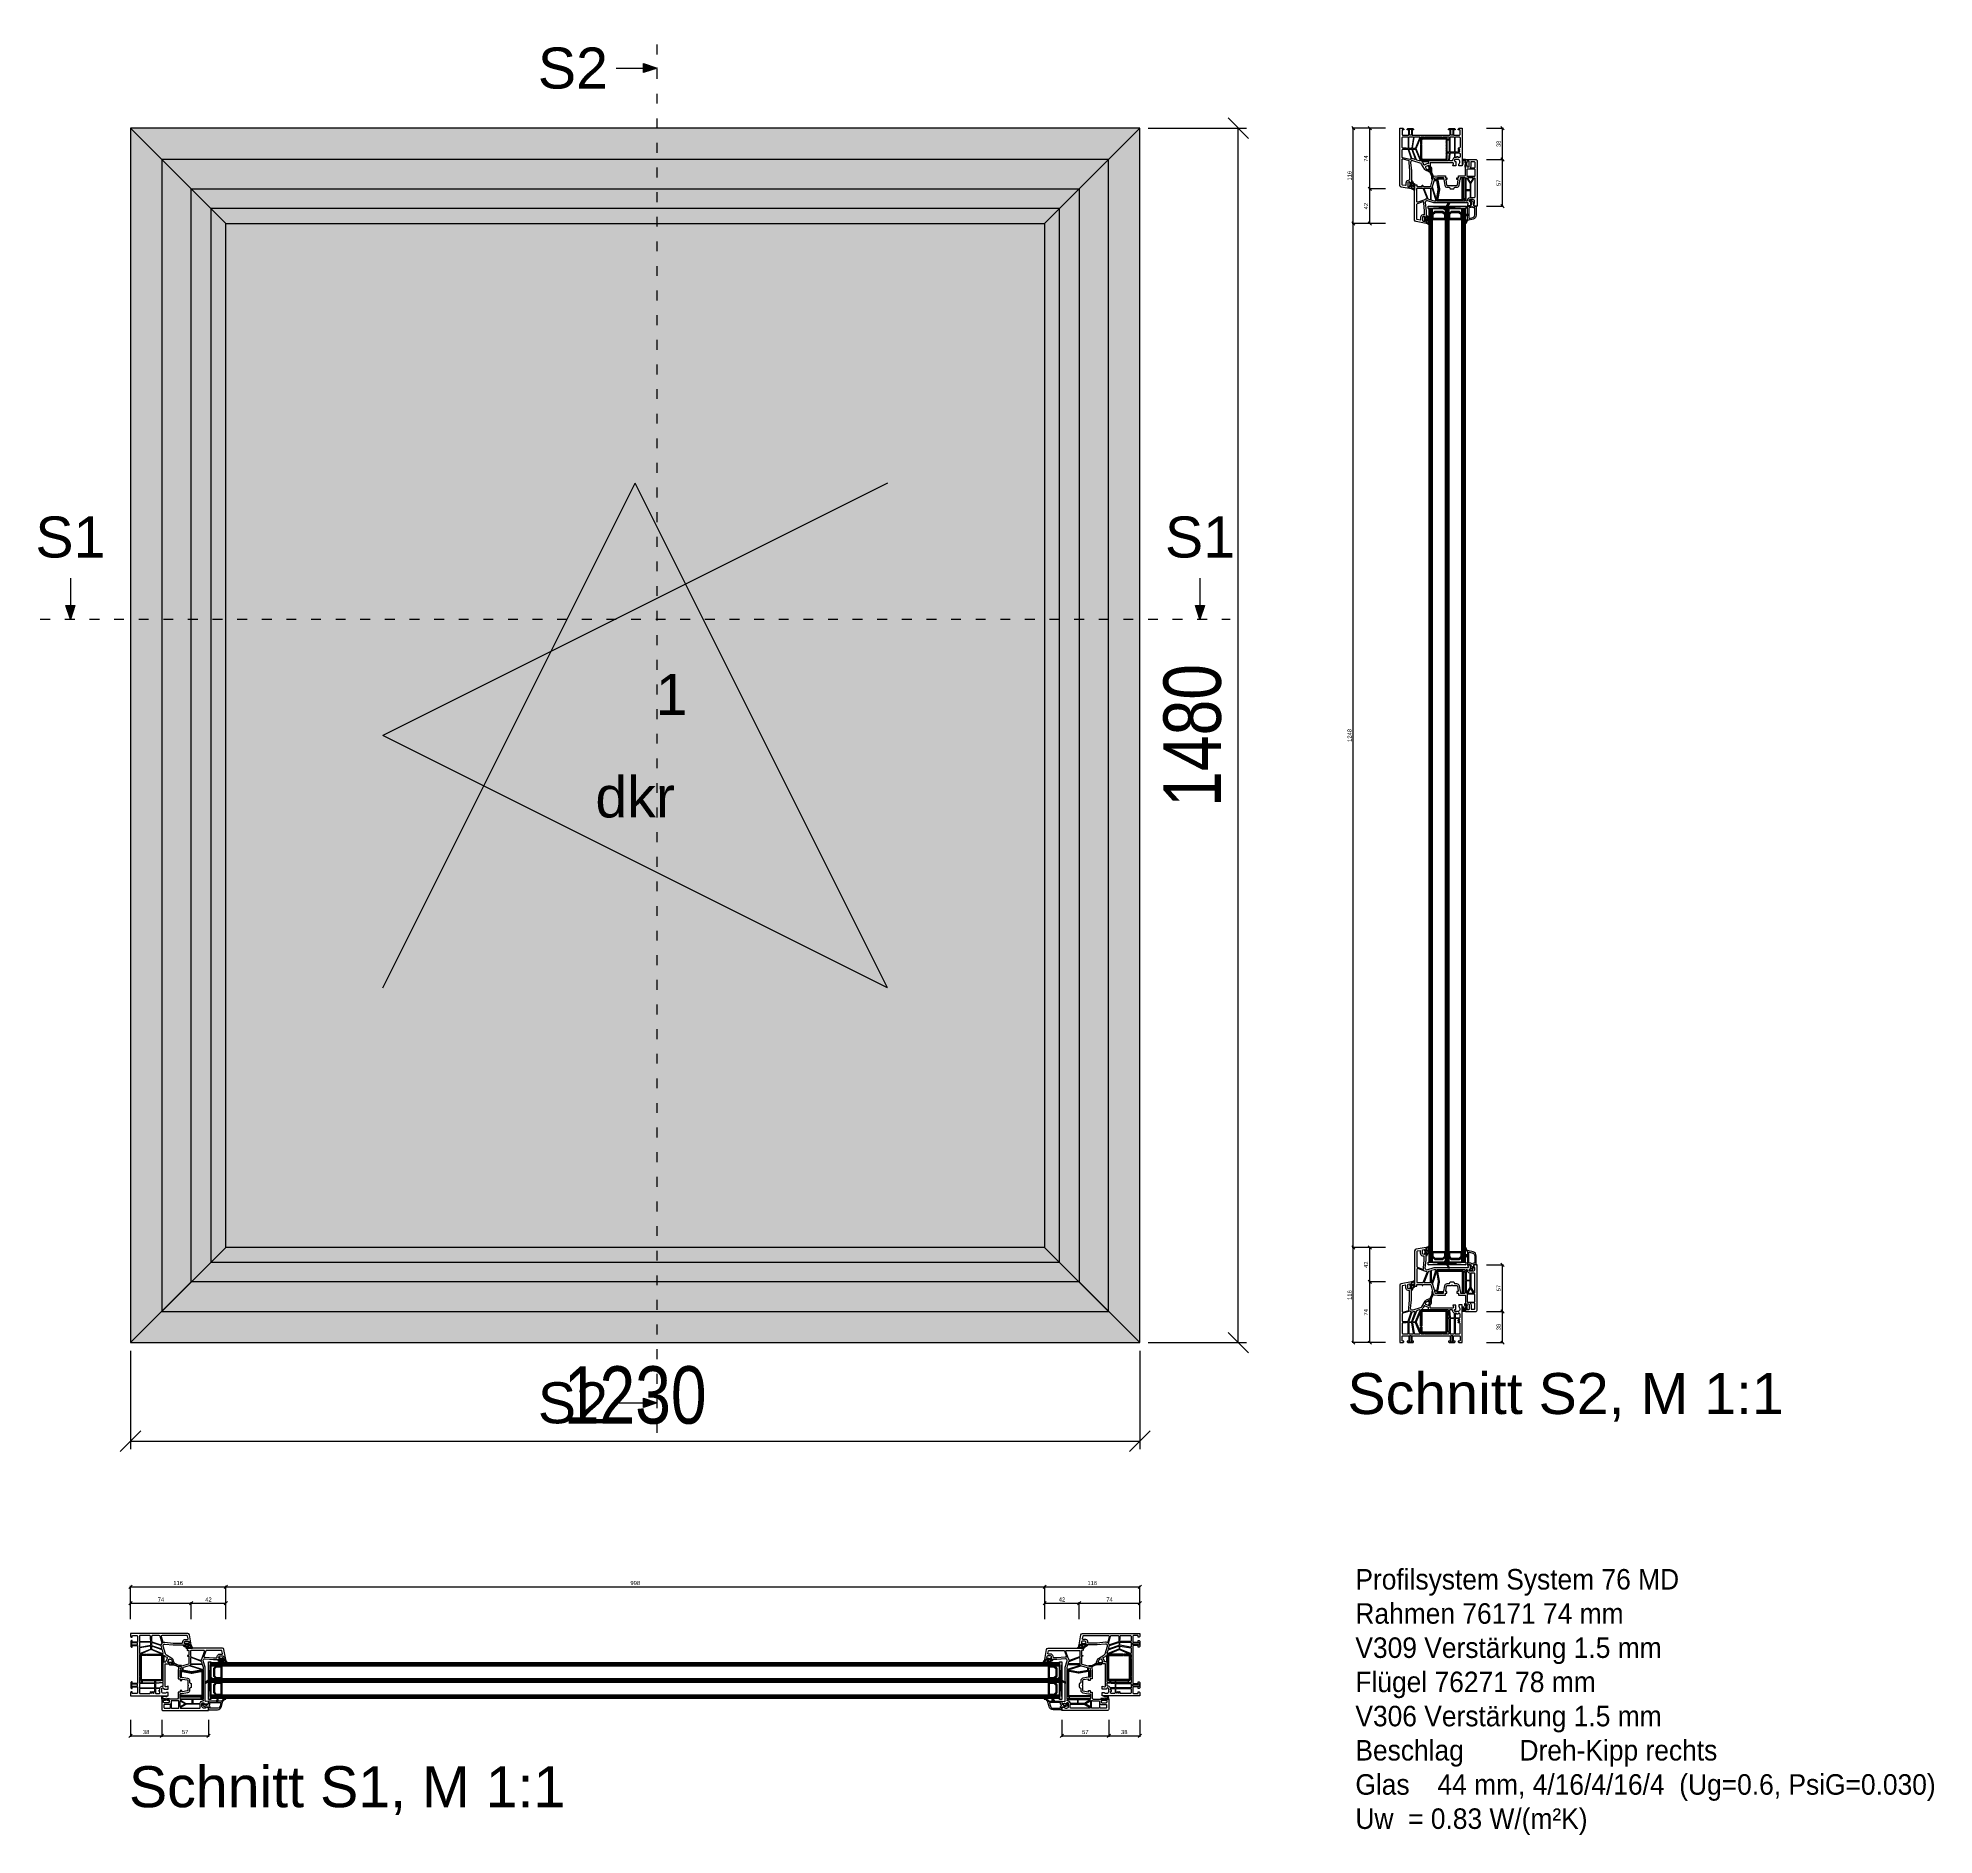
# Model space of a CAD drawing. Header units: millimetres. Extents: x -113 to 2198, y -600 to 1590.
import ezdxf
from ezdxf.enums import TextEntityAlignment as Align

# ---------------------------------------------------------------- set-up
doc = ezdxf.new("R2010")
doc.units = ezdxf.units.MM
doc.linetypes.add('dashedstyle', pattern=[30, 12, -18])
for name, color, linetype in [('AIR_1', 7, 'Continuous'), ('AIR_3', 7, 'Continuous'), ('CON_DIM', 7, 'Continuous'), ('cut', 7, 'Continuous'), ('DIM_CUT', 7, 'Continuous'), ('GASKET_HATCH', 2, 'Continuous'), ('GASKET_INSIDE', 4, 'Continuous'), ('GASKET_OUTSIDE', 4, 'Continuous'), ('GLASS_GLASS_0', 7, 'Continuous'), ('GLASS_GLASS_2', 7, 'Continuous'), ('GLASS_GLASS_4', 7, 'Continuous'), ('GLASS_SPACER_GASKET', 7, 'Continuous'), ('GLASS_SPACER_INSIDE_0', 7, 'Continuous'), ('GLASS_SPACER_OUTSIDE_0', 7, 'Continuous'), ('GLAZING_PACKER', 7, 'Continuous'), ('HATCH_GLASS', 7, 'Continuous'), ('oefftext', 7, 'Continuous'), ('profile_outer', 251, 'Continuous'), ('PVC_INSIDE', 3, 'Continuous'), ('PVC_OUTSIDE', 3, 'Continuous'), ('STEEL_HATCH', 2, 'Continuous'), ('STEEL_OUTSIDE', 1, 'Continuous'), ('USERTEXT', 7, 'Continuous')]:
    doc.layers.add(name, color=color, linetype=linetype)
for name, color, linetype, true_color in [('glass', 7, 'Continuous', 0xf0fdff), ('oeffsym', 253, 'Continuous', 0x999999), ('profile_inner', 7, 'Continuous', 0xffffff)]:
    doc.layers.add(name, color=color, linetype=linetype, true_color=true_color)
doc.styles.add('arialstyle', font='arial.ttf', dxfattribs={"width": 0.92})
doc.styles.add('CON_DIM', font='arial.ttf', dxfattribs={"width": 0.8})
doc.styles.add('CON_USERTEXT', font='arial.ttf', dxfattribs={"width": 0.92})
doc.dimstyles.new('CON_DIM', dxfattribs={"dimtxt": 70, "dimasz": 25, "dimexe": 10, "dimexo": 10, "dimgap": 20, "dimtad": 1, "dimdec": 1, "dimtxsty": 'CON_DIM', "dimblk": 'OBLIQUE', "dimcen": 2.5, "dimadec": 0, "dimazin": 0, "dimtfac": 1, "dimtdec": 1, "dimtmove": 1, "dimatfit": 3, "dimldrblk": 'OBLIQUE', "dimfxl": 1, "dimarcsym": 0})
doc.dimstyles.new('CUT_DIM', dxfattribs={"dimtxt": 5, "dimasz": 4, "dimexe": 1.25, "dimexo": 0.625, "dimgap": 2, "dimtad": 1, "dimdec": 1, "dimtxsty": 'arialstyle', "dimblk": 'OBLIQUE', "dimcen": 2.5, "dimadec": 0, "dimazin": 0, "dimtfac": 1, "dimtdec": 1, "dimtmove": 2, "dimatfit": 0, "dimldrblk": 'OBLIQUE', "dimfxl": 1, "dimarcsym": 0})

# ---------------------------------------------------------------- blocks, each defined once
blk = doc.blocks.new('_Oblique')
at = {"color": 0, "linetype": 'ByBlock', "lineweight": -2}
blk.add_line((-0.5, -0.5), (0.5, 0.5), dxfattribs=at)
blk = doc.blocks.new('*D2')
at = {"layer": 'CON_DIM', "color": 0, "linetype": 'Continuous', "lineweight": -2}
for p, q in [((0, -10), (0, -130)), ((1230, -10), (1230, -130)), ((0, -120), (1230, -120))]:
    blk.add_line(p, q, dxfattribs=at)
at = {"layer": 'Defpoints', "color": 0}
for p in [(0, 0), (1230, 0), (1230, -120)]:
    blk.add_point(p, dxfattribs=at)
at = {"layer": 'CON_DIM', "color": 0, "lineweight": -2, "xscale": 25, "yscale": 25, "zscale": 25, "rotation": 180}
blk.add_blockref('_Oblique', (0, -120), dxfattribs=at)
at = {"layer": 'CON_DIM', "color": 0, "lineweight": -2, "xscale": 25, "yscale": 25, "zscale": 25}
blk.add_blockref('_Oblique', (1230, -120), dxfattribs=at)
at = {"layer": 'CON_DIM', "color": 0, "linetype": 'Continuous', "insert": (615, -64.265), "char_height": 70, "attachment_point": 5, "style": 'CON_DIM'}
blk.add_mtext('1230', dxfattribs=at)
blk = doc.blocks.new('*D3')
at = {"layer": 'CON_DIM', "color": 0, "linetype": 'Continuous', "lineweight": -2}
for p, q in [((1240, 1480), (1360, 1480)), ((1350, 0), (1350, 1480)), ((1240, 0), (1360, 0))]:
    blk.add_line(p, q, dxfattribs=at)
at = {"layer": 'Defpoints', "color": 0}
for p in [(1230, 1480), (1350, 1480), (1230, 0)]:
    blk.add_point(p, dxfattribs=at)
at = {"layer": 'CON_DIM', "color": 0, "lineweight": -2, "xscale": 25, "yscale": 25, "zscale": 25}
for p, rotation in [((1350, 1480), 90), ((1350, 0), 270)]:
    blk.add_blockref('_Oblique', p, dxfattribs=dict(at, rotation=rotation))
at = {"layer": 'CON_DIM', "color": 0, "linetype": 'Continuous', "insert": (1294.265, 740), "char_height": 70, "attachment_point": 5, "rotation": 90, "style": 'CON_DIM'}
blk.add_mtext('1480', dxfattribs=at)
blk = doc.blocks.new('*D8')
at = {"layer": 'Defpoints', "color": 0}
for p in [(116, 56.75), (0, 16.75), (116, 16.75)]:
    blk.add_point(p, dxfattribs=at)
at = {"layer": 'DIM_CUT', "color": 0, "linetype": 'Continuous', "lineweight": -2}
for p, q in [((0, 17.375), (0, 58)), ((0, 56.75), (116, 56.75)), ((116, 17.375), (116, 58))]:
    blk.add_line(p, q, dxfattribs=at)
at = {"layer": 'DIM_CUT', "color": 0, "lineweight": -2, "xscale": 4, "yscale": 4, "zscale": 4, "rotation": 180}
blk.add_blockref('_Oblique', (0, 56.75), dxfattribs=at)
at = {"layer": 'DIM_CUT', "color": 0, "lineweight": -2, "xscale": 4, "yscale": 4, "zscale": 4}
blk.add_blockref('_Oblique', (116, 56.75), dxfattribs=at)
at = {"layer": 'DIM_CUT', "color": 0, "linetype": 'Continuous', "insert": (58, 61.3025), "char_height": 5, "attachment_point": 5, "style": 'arialstyle'}
blk.add_mtext('116', dxfattribs=at)
blk = doc.blocks.new('*D9')
at = {"layer": 'Defpoints', "color": 0}
for p in [(1114, 56.75), (116, 16.75), (1114, 16.75)]:
    blk.add_point(p, dxfattribs=at)
at = {"layer": 'DIM_CUT', "color": 0, "linetype": 'Continuous', "lineweight": -2}
for p, q in [((116, 17.375), (116, 58)), ((116, 56.75), (1114, 56.75)), ((1114, 17.375), (1114, 58))]:
    blk.add_line(p, q, dxfattribs=at)
at = {"layer": 'DIM_CUT', "color": 0, "lineweight": -2, "xscale": 4, "yscale": 4, "zscale": 4, "rotation": 180}
blk.add_blockref('_Oblique', (116, 56.75), dxfattribs=at)
at = {"layer": 'DIM_CUT', "color": 0, "lineweight": -2, "xscale": 4, "yscale": 4, "zscale": 4}
blk.add_blockref('_Oblique', (1114, 56.75), dxfattribs=at)
at = {"layer": 'DIM_CUT', "color": 0, "linetype": 'Continuous', "insert": (615, 61.3025), "char_height": 5, "attachment_point": 5, "style": 'arialstyle'}
blk.add_mtext('998', dxfattribs=at)
blk = doc.blocks.new('*D10')
at = {"layer": 'Defpoints', "color": 0}
for p in [(1230, 56.75), (1114, 16.75), (1230, 16.75)]:
    blk.add_point(p, dxfattribs=at)
at = {"layer": 'DIM_CUT', "color": 0, "linetype": 'Continuous', "lineweight": -2}
for p, q in [((1114, 17.375), (1114, 58)), ((1114, 56.75), (1230, 56.75)), ((1230, 17.375), (1230, 58))]:
    blk.add_line(p, q, dxfattribs=at)
at = {"layer": 'DIM_CUT', "color": 0, "lineweight": -2, "xscale": 4, "yscale": 4, "zscale": 4, "rotation": 180}
blk.add_blockref('_Oblique', (1114, 56.75), dxfattribs=at)
at = {"layer": 'DIM_CUT', "color": 0, "lineweight": -2, "xscale": 4, "yscale": 4, "zscale": 4}
blk.add_blockref('_Oblique', (1230, 56.75), dxfattribs=at)
at = {"layer": 'DIM_CUT', "color": 0, "linetype": 'Continuous', "insert": (1172, 61.3025), "char_height": 5, "attachment_point": 5, "style": 'arialstyle'}
blk.add_mtext('116', dxfattribs=at)
blk = doc.blocks.new('*D11')
at = {"layer": 'Defpoints', "color": 0}
for p in [(74, 36.75), (0, 16.75), (74, 16.75)]:
    blk.add_point(p, dxfattribs=at)
at = {"layer": 'DIM_CUT', "color": 0, "linetype": 'Continuous', "lineweight": -2}
for p, q in [((0, 17.375), (0, 38)), ((0, 36.75), (74, 36.75)), ((74, 17.375), (74, 38))]:
    blk.add_line(p, q, dxfattribs=at)
at = {"layer": 'DIM_CUT', "color": 0, "lineweight": -2, "xscale": 4, "yscale": 4, "zscale": 4, "rotation": 180}
blk.add_blockref('_Oblique', (0, 36.75), dxfattribs=at)
at = {"layer": 'DIM_CUT', "color": 0, "lineweight": -2, "xscale": 4, "yscale": 4, "zscale": 4}
blk.add_blockref('_Oblique', (74, 36.75), dxfattribs=at)
at = {"layer": 'DIM_CUT', "color": 0, "linetype": 'Continuous', "insert": (37, 41.25), "char_height": 5, "attachment_point": 5, "style": 'arialstyle'}
blk.add_mtext('74', dxfattribs=at)
blk = doc.blocks.new('*D12')
at = {"layer": 'Defpoints', "color": 0}
for p in [(116, 36.75), (74, 16.75), (116, 16.75)]:
    blk.add_point(p, dxfattribs=at)
at = {"layer": 'DIM_CUT', "color": 0, "linetype": 'Continuous', "lineweight": -2}
for p, q in [((74, 17.375), (74, 38)), ((74, 36.75), (116, 36.75)), ((116, 17.375), (116, 38))]:
    blk.add_line(p, q, dxfattribs=at)
at = {"layer": 'DIM_CUT', "color": 0, "lineweight": -2, "xscale": 4, "yscale": 4, "zscale": 4, "rotation": 180}
blk.add_blockref('_Oblique', (74, 36.75), dxfattribs=at)
at = {"layer": 'DIM_CUT', "color": 0, "lineweight": -2, "xscale": 4, "yscale": 4, "zscale": 4}
blk.add_blockref('_Oblique', (116, 36.75), dxfattribs=at)
at = {"layer": 'DIM_CUT', "color": 0, "linetype": 'Continuous', "insert": (95, 41.26), "char_height": 5, "attachment_point": 5, "style": 'arialstyle'}
blk.add_mtext('42', dxfattribs=at)
blk = doc.blocks.new('*D13')
at = {"layer": 'Defpoints', "color": 0}
for p in [(1156, 36.75), (1114, 16.75), (1156, 16.75)]:
    blk.add_point(p, dxfattribs=at)
at = {"layer": 'DIM_CUT', "color": 0, "linetype": 'Continuous', "lineweight": -2}
for p, q in [((1114, 17.375), (1114, 38)), ((1114, 36.75), (1156, 36.75)), ((1156, 17.375), (1156, 38))]:
    blk.add_line(p, q, dxfattribs=at)
at = {"layer": 'DIM_CUT', "color": 0, "lineweight": -2, "xscale": 4, "yscale": 4, "zscale": 4, "rotation": 180}
blk.add_blockref('_Oblique', (1114, 36.75), dxfattribs=at)
at = {"layer": 'DIM_CUT', "color": 0, "lineweight": -2, "xscale": 4, "yscale": 4, "zscale": 4}
blk.add_blockref('_Oblique', (1156, 36.75), dxfattribs=at)
at = {"layer": 'DIM_CUT', "color": 0, "linetype": 'Continuous', "insert": (1135, 41.26), "char_height": 5, "attachment_point": 5, "style": 'arialstyle'}
blk.add_mtext('42', dxfattribs=at)
blk = doc.blocks.new('*D14')
at = {"layer": 'Defpoints', "color": 0}
for p in [(1230, 36.75), (1156, 16.75), (1230, 16.75)]:
    blk.add_point(p, dxfattribs=at)
at = {"layer": 'DIM_CUT', "color": 0, "linetype": 'Continuous', "lineweight": -2}
for p, q in [((1156, 17.375), (1156, 38)), ((1156, 36.75), (1230, 36.75)), ((1230, 17.375), (1230, 38))]:
    blk.add_line(p, q, dxfattribs=at)
at = {"layer": 'DIM_CUT', "color": 0, "lineweight": -2, "xscale": 4, "yscale": 4, "zscale": 4, "rotation": 180}
blk.add_blockref('_Oblique', (1156, 36.75), dxfattribs=at)
at = {"layer": 'DIM_CUT', "color": 0, "lineweight": -2, "xscale": 4, "yscale": 4, "zscale": 4}
blk.add_blockref('_Oblique', (1230, 36.75), dxfattribs=at)
at = {"layer": 'DIM_CUT', "color": 0, "linetype": 'Continuous', "insert": (1193, 41.25), "char_height": 5, "attachment_point": 5, "style": 'arialstyle'}
blk.add_mtext('74', dxfattribs=at)
blk = doc.blocks.new('*D15')
at = {"layer": 'Defpoints', "color": 0}
for p in [(0, -104.9), (38, -104.9), (38, -124.9)]:
    blk.add_point(p, dxfattribs=at)
at = {"layer": 'DIM_CUT', "color": 0, "linetype": 'Continuous', "lineweight": -2}
for p, q in [((0, -105.5), (0, -126.1)), ((38, -105.5), (38, -126.1)), ((0, -124.9), (38, -124.9))]:
    blk.add_line(p, q, dxfattribs=at)
at = {"layer": 'DIM_CUT', "color": 0, "lineweight": -2, "xscale": 4, "yscale": 4, "zscale": 4, "rotation": 180}
blk.add_blockref('_Oblique', (0, -124.9), dxfattribs=at)
at = {"layer": 'DIM_CUT', "color": 0, "lineweight": -2, "xscale": 4, "yscale": 4, "zscale": 4}
blk.add_blockref('_Oblique', (38, -124.9), dxfattribs=at)
at = {"layer": 'DIM_CUT', "color": 0, "linetype": 'Continuous', "insert": (19, -120.3), "char_height": 5, "attachment_point": 5, "style": 'arialstyle'}
blk.add_mtext('38', dxfattribs=at)
blk = doc.blocks.new('*D16')
at = {"layer": 'Defpoints', "color": 0}
for p in [(38, -104.9), (95, -104.9), (95, -124.9)]:
    blk.add_point(p, dxfattribs=at)
at = {"layer": 'DIM_CUT', "color": 0, "linetype": 'Continuous', "lineweight": -2}
for p, q in [((38, -105.5), (38, -126.1)), ((95, -105.5), (95, -126.1)), ((38, -124.9), (95, -124.9))]:
    blk.add_line(p, q, dxfattribs=at)
at = {"layer": 'DIM_CUT', "color": 0, "lineweight": -2, "xscale": 4, "yscale": 4, "zscale": 4, "rotation": 180}
blk.add_blockref('_Oblique', (38, -124.9), dxfattribs=at)
at = {"layer": 'DIM_CUT', "color": 0, "lineweight": -2, "xscale": 4, "yscale": 4, "zscale": 4}
blk.add_blockref('_Oblique', (95, -124.9), dxfattribs=at)
at = {"layer": 'DIM_CUT', "color": 0, "linetype": 'Continuous', "insert": (66.5, -120.3), "char_height": 5, "attachment_point": 5, "style": 'arialstyle'}
blk.add_mtext('57', dxfattribs=at)
blk = doc.blocks.new('*D17')
at = {"layer": 'Defpoints', "color": 0}
for p in [(1135, -104.9), (1192, -104.9), (1192, -124.9)]:
    blk.add_point(p, dxfattribs=at)
at = {"layer": 'DIM_CUT', "color": 0, "linetype": 'Continuous', "lineweight": -2}
for p, q in [((1135, -105.5), (1135, -126.1)), ((1192, -105.5), (1192, -126.1)), ((1135, -124.9), (1192, -124.9))]:
    blk.add_line(p, q, dxfattribs=at)
at = {"layer": 'DIM_CUT', "color": 0, "lineweight": -2, "xscale": 4, "yscale": 4, "zscale": 4, "rotation": 180}
blk.add_blockref('_Oblique', (1135, -124.9), dxfattribs=at)
at = {"layer": 'DIM_CUT', "color": 0, "lineweight": -2, "xscale": 4, "yscale": 4, "zscale": 4}
blk.add_blockref('_Oblique', (1192, -124.9), dxfattribs=at)
at = {"layer": 'DIM_CUT', "color": 0, "linetype": 'Continuous', "insert": (1163.5, -120.3), "char_height": 5, "attachment_point": 5, "style": 'arialstyle'}
blk.add_mtext('57', dxfattribs=at)
blk = doc.blocks.new('*D18')
at = {"layer": 'Defpoints', "color": 0}
for p in [(1192, -104.9), (1230, -104.9), (1230, -124.9)]:
    blk.add_point(p, dxfattribs=at)
at = {"layer": 'DIM_CUT', "color": 0, "linetype": 'Continuous', "lineweight": -2}
for p, q in [((1192, -105.5), (1192, -126.1)), ((1230, -105.5), (1230, -126.1)), ((1192, -124.9), (1230, -124.9))]:
    blk.add_line(p, q, dxfattribs=at)
at = {"layer": 'DIM_CUT', "color": 0, "lineweight": -2, "xscale": 4, "yscale": 4, "zscale": 4, "rotation": 180}
blk.add_blockref('_Oblique', (1192, -124.9), dxfattribs=at)
at = {"layer": 'DIM_CUT', "color": 0, "lineweight": -2, "xscale": 4, "yscale": 4, "zscale": 4}
blk.add_blockref('_Oblique', (1230, -124.9), dxfattribs=at)
at = {"layer": 'DIM_CUT', "color": 0, "linetype": 'Continuous', "insert": (1211, -120.3), "char_height": 5, "attachment_point": 5, "style": 'arialstyle'}
blk.add_mtext('38', dxfattribs=at)
blk = doc.blocks.new('76171P__2S')
at = {"layer": 'PVC_INSIDE', "lineweight": -3}
for points in [[(11.8, 62.9, 0.36397), (11.4, 63.4), (9.9, 63.6, -0.36397), (7.3, 66.8), (7.3, 69.5, 0.466308), (6.7, 70), (3.1, 69.3, 0.36397), (2.7, 68.8), (2.7, 38.3, 0.493145), (4, 37.3), (10.8, 39.2, 0.456315), (11.1, 39.9, -0.125423), (10.8, 41.9), (11.8, 52.1)], [(13.8, 37, 0.39642), (13.5, 37.6, -0.070163), (12.4, 38.2, 0.233025), (12, 38.3), (3.4, 36, 0.339454), (2.7, 35), (2.7, 26.7, 0.414214), (3.7, 25.7), (9.7, 25.7, 0.325086), (10.2, 26)], [(10, 24.1, 0.414214), (9.5, 24.6), (8, 24.6, 0.236068), (7.6, 24.4, -0.236068), (7.2, 24.2), (3.7, 24.2, 0.414214), (2.7, 23.2), (2.7, 11.7, 0.414214), (3.7, 10.7), (9.5, 10.7, 0.414214), (10, 11.2)], [(14.5, 24.2, 0.36397), (14, 24.6), (11.3, 24.6, 0.414214), (10.8, 24.1), (10.8, 11.2, 0.414214), (11.3, 10.7), (16.3, 10.7, 0.466878), (16.8, 11.3)], [(18.8, 37.5, 0.621901), (18.2, 38.1), (16.3, 37.5, -0.0727), (15.1, 37.3, 0.320905), (14.6, 37), (11.1, 26.1, 0.509128), (11.5, 25.4), (14.1, 25.4, 0.315608), (14.6, 25.7)], [(19.1, 24.3, 0.302273), (18.7, 24.6), (15.9, 24.6, 0.466878), (15.4, 24), (17.6, 11.1, 0.36344), (18.1, 10.7), (24.1, 10.7, 0.535777), (24.5, 11.4)], [(24.1, 39.8), (23.6, 39.8), (20.4, 38.8, 0.233167), (20.1, 38.5), (15.5, 26.1, 0.520567), (16, 25.4), (18.7, 25.4, 0.305731), (19.1, 25.7), (24.6, 39.1, 0.531709)], [(60.1, 28.9, 0.414214), (59.6, 29.4), (58.4, 29.4, -0.414214), (58.1, 29.7), (58.1, 29.9, -0.414214), (58.4, 30.2), (59.6, 30.2, 0.440357), (60.1, 30.7), (59.3, 39.5, 0.388369), (59, 39.8), (26, 39.8, 0.305845), (25.6, 39.5), (19.8, 25.2, 0.197156), (19.8, 24.8), (25.6, 11, 0.302273), (26, 10.7), (29.3, 10.7, 0.365977), (29.6, 10.9, -0.365977), (29.9, 11.2), (30.1, 11.2, -0.365977), (30.4, 10.9, 0.365977), (30.7, 10.7), (51.4, 10.7, 0.365977), (51.7, 10.9, -0.365977), (52, 11.2), (52.2, 11.2, -0.365977), (52.5, 10.9, 0.365977), (52.8, 10.7), (59.8, 10.7, 0.414214), (60.1, 11), (60.1, 12.8, 0.414214), (59.6, 13.3), (58.4, 13.3, -0.414214), (58.1, 13.6), (58.1, 13.8, -0.414214), (58.4, 14.1), (59.6, 14.1, 0.414214), (60.1, 14.6)], [(34.8, 42.6, 0.351), (34.4, 43.1, -0.040705), (34, 43.2), (31, 44.4, -0.062514), (30.3, 44.8, 0.441479), (29.6, 44.7), (28.4, 42.7, -0.076254), (27.4, 41.5, 0.689601), (27.7, 40.6), (34.3, 40.6, 0.414214), (34.8, 41.1)], [(66.5, 35.6, 0.29661), (66.2, 36.1, -0.29661), (64.3, 39), (64.3, 39.3, 0.414214), (63.8, 39.8), (60.8, 39.8, 0.440357), (60.3, 39.3), (61.1, 30.7, 0.388879), (61.6, 30.2), (66, 30.2, 0.414214), (66.5, 30.7)], [(66.5, 28.9, 0.414214), (66, 29.4), (61.6, 29.4, 0.414214), (61.1, 28.9), (61.1, 11.2, 0.414214), (61.6, 10.7), (66, 10.7, 0.414214), (66.5, 11.2)], [(73.3, 34.8, 0.414214), (72.3, 35.8), (71.4, 35.8, 0.447036), (70.9, 35.2, -0.443716), (70.4, 34.7), (69.6, 34.7, -0.414214), (69.1, 35.2), (69.1, 35.3, 0.414214), (68.6, 35.8), (67.8, 35.8, 0.414214), (67.3, 35.3), (67.3, 30.7, 0.414214), (67.8, 30.2), (72.3, 30.2, 0.414214), (73.3, 31.2)], [(73.3, 23.2, 0.414214), (72.3, 24.2), (71.6, 24.2, -1), (71.6, 25.4), (72.5, 25.4, 1), (72.5, 26.4), (71.6, 26.4, -1), (71.6, 27.6), (72.5, 27.6, 1), (72.5, 28.6), (71.6, 28.6, -0.335437), (71, 29, 0.335437), (70.5, 29.4), (67.8, 29.4, 0.414214), (67.3, 28.9), (67.3, 11.2, 0.414214), (67.8, 10.7), (72.3, 10.7, 0.414214), (73.3, 11.7)], [(14, 8, 0.414214), (13.5, 8.5), (12.1, 8.5, 0.414214), (11.6, 8), (11.6, 2.5, -0.21525), (11.2, 1.5, 0.69108), (11.4, 1), (14.2, 1, 0.690574), (14.4, 1.5, -0.215333), (14, 2.5)], [(64.4, 8, 0.414214), (63.9, 8.5), (62.5, 8.5, 0.414214), (62, 8), (62, 2.5, -0.21525), (61.6, 1.5, 0.69108), (61.8, 1), (64.6, 1, 0.690574), (64.8, 1.5, -0.215333), (64.4, 2.5)]]:
    blk.add_lwpolyline(points, format="xyb", close=True, dxfattribs=at)
at = {"layer": 'PVC_OUTSIDE', "lineweight": -3}
blk.add_lwpolyline([(29.9, 8.5), (30, 8.7), (30.1, 8.5), (60.7, 8.5, -0.414214), (61.2, 8), (61.2, 2.5, -0.414214), (60.7, 2), (59.2, 2), (59.2, 1), (60, 0.2), (66.4, 0.2), (67.2, 1), (67.2, 2), (65.7, 2, -0.414214), (65.2, 2.5), (65.2, 8, -0.414214), (65.7, 8.5), (72.3, 8.5, -0.414214), (73.3, 7.5), (73.3, 2.5, -0.414214), (72.8, 2), (71.2, 2), (71.2, 1), (72.2, 0), (76, 0), (76, 46), (72, 46), (72, 44, 0.213422), (72.3, 43.3, -0.213422), (73, 41.8), (73, 40, -0.414214), (71, 38), (67.5, 38, -0.414214), (66.5, 39), (66.5, 39.5, -0.414214), (67.5, 40.5), (68, 40.5), (68, 45.8), (64.5, 45.8), (65.2, 43.3, -0.493145), (64.2, 42), (37.5, 42, -0.414214), (37, 42.5), (37, 46.1, 0.414214), (36.3, 46.8), (35.5, 46.8), (35.5, 45.7, -0.531575), (34.8, 45.3), (31.8, 46.5, -0.416975), (31.3, 47.8), (31.9, 49.4, -0.180428), (32.7, 50.1), (34.9, 51.3, -0.557322), (35.5, 50.9), (35.5, 50), (36.3, 50, 0.414214), (37, 50.7), (37, 53), (35.4, 53, 0.096289), (35, 52.9), (31.9, 51.7, 0.162759), (30.5, 50.4), (26.5, 43.8, -0.182917), (24.8, 42.5), (15.6, 39.6, -0.537103), (13, 41.7), (14, 52), (14, 66.1, 0.414214), (13.3, 66.8), (12.5, 66.8), (12.5, 66, -0.466308), (11.9, 65.5), (11.9, 65.5), (10.3, 65.8, -0.36397), (9.5, 66.8), (9.5, 70.3, -0.36397), (10.3, 71.3), (11.9, 71.6, -0.466308), (12.5, 71.1), (12.5, 70), (13.3, 70, 0.414214), (14, 70.7), (14, 74), (1.7, 71.8, 0.363758), (0, 69.9), (0, 0), (3.8, 0), (4.8, 1), (4.8, 2), (3.2, 2, -0.414214), (2.7, 2.5), (2.7, 7.5, -0.414214), (3.7, 8.5), (10.3, 8.5, -0.414214), (10.8, 8), (10.8, 2.5, -0.414214), (10.3, 2), (8.8, 2), (8.8, 1), (9.6, 0.2), (16, 0.2), (16.8, 1), (16.8, 2), (15.3, 2, -0.414214), (14.8, 2.5), (14.8, 8, -0.414214), (15.3, 8.5)], format="xyb", close=True, dxfattribs=at)
blk = doc.blocks.new('76271P__2S')
at = {"layer": 'GASKET_HATCH'}
h = blk.add_hatch(dxfattribs=at)
h.set_pattern_fill('DOTS', color=256, scale=0.3)
h.set_pattern_definition([(0, (-327.62797, -132.97447), (0.238125, 0.47625), [0, -0.47625])])
h.paths.add_polyline_path([(-35, 53.8, -0.594937), (-35.4, 53), (-33, 53, -0.253968), (-33.4, 53.2), (-33.4, 53.2), (-38.6, 61.3, 0.413791), (-39.3, 61.4), (-39.9, 61, 0.999278), (-39.4, 60.2), (-39.2, 60.3)])
at = {"layer": 'GASKET_OUTSIDE', "lineweight": -3}
blk.add_lwpolyline([(-38.6, 61.3, 0.413791), (-39.3, 61.4), (-39.9, 61, 0.99928), (-39.4, 60.2), (-39.2, 60.3), (-35, 53.8, -0.594937), (-35.4, 53), (-33, 53, -0.253968), (-33.4, 53.2), (-33.4, 53.2), (-38.6, 61.3, 0.413791)], format="xyb", close=True, dxfattribs=at)
at = {"layer": 'PVC_INSIDE', "lineweight": -3}
for points in [[(-64.2, 63.1), (-64.2, 66.9, 0.364501), (-64.6, 67.4), (-66.1, 67.6, -0.36397), (-68.7, 70.8), (-68.7, 73.5, 0.466308), (-69.3, 74), (-72.9, 73.3, 0.36397), (-73.3, 72.8), (-73.3, 54.7, 0.315608), (-72.6, 53.8), (-65.8, 51.3, 0.572287), (-65.1, 51.8, -0.064461), (-65.2, 52.9), (-64.2, 63.1)], [(-60.8, 47.6, 0.506219), (-61.3, 48.3, -0.146265), (-63.5, 49.1, 0.073822), (-63.7, 49.2), (-72, 52.2, 0.52021), (-73.3, 51.3), (-73.3, 35.7, 0.414214), (-72.8, 35.2), (-65.9, 35.2, 0.310747), (-65.5, 35.5), (-60.8, 47.6, 0.506219)], [(-56.8, 48.7, 0.506625), (-57.5, 49.2), (-59.4, 48.6, 0.228702), (-59.7, 48.3), (-64.5, 35.9, 0.526125), (-64, 35.2), (-57.3, 35.2, 0.414214), (-56.8, 35.7), (-56.8, 48.7, 0.506625)], [(-50, 50.1, 0.509525), (-50.4, 50.8), (-52.4, 50.8), (-55.7, 49.8, 0.32747), (-56, 49.3), (-56, 35.4, 0.288322), (-55.7, 34.9, -0.017002), (-55.6, 34.8, 0.474229), (-54.8, 35.1), (-50, 50.1, 0.509525)], [(-14.3, 47.4, 0.414214), (-14.8, 47.9), (-16, 47.9, -0.414214), (-16.3, 48.2), (-16.3, 48.4, -0.414214), (-16, 48.7), (-14.8, 48.7, 0.414214), (-14.3, 49.2), (-14.3, 50.5, 0.414214), (-14.6, 50.8), (-48.5, 50.8, 0.325269), (-49, 50.5), (-54.4, 33.9, 0.177543), (-54.4, 33.5, -0.032042), (-54.3, 33.2), (-52.4, 26.2, 0.339454), (-51.9, 25.8), (-49.8, 25.8, -0.414214), (-49.4, 25.4), (-49.4, 25.2, -0.414214), (-49.8, 24.8), (-51.4, 24.8, 0.493145), (-51.9, 24.2), (-51.5, 22.8, 0.315493), (-51.1, 22.5), (-48, 22.2, 0.021735), (-47.8, 22.2), (-41.1, 22.2, 0.414214), (-40.8, 22.5), (-40.8, 24.1, -0.182773), (-40.7, 24.4, 0.135607), (-40.6, 24.7), (-39.3, 31.4, -0.361574), (-36.2, 34), (-34.3, 34, 0.344399), (-33.3, 34.8), (-33.2, 35.2, -0.344466), (-32.2, 36), (-28.8, 36, -0.343835), (-27.8, 35.2), (-27.7, 34.8, 0.343902), (-26.7, 34), (-24.8, 34, -0.361535), (-21.7, 31.4), (-20.4, 24.7, 0.135607), (-20.3, 24.4, -0.182773), (-20.2, 24.1), (-20.2, 22.5, 0.414214), (-19.9, 22.2), (-15, 22.2, -0.013579), (-14.8, 22.2, 0.429703), (-14.3, 22.7), (-14.3, 47.4, 0.414214)], [(-8.4, 46.3, 0.382832), (-8.8, 46.8, -0.382832), (-11.7, 50), (-11.7, 50.3, 0.414214), (-12.2, 50.8), (-12.8, 50.8, 0.414214), (-13.3, 50.3), (-13.3, 38.5, 0.414214), (-12.8, 38), (-8.9, 38, 0.414214), (-8.4, 38.5), (-8.4, 46.3, 0.382832)], [(-2.7, 45.8, 0.414214), (-3.7, 46.8), (-7.1, 46.8, 0.414214), (-7.6, 46.3), (-7.6, 29.5, 0.136094), (-7.5, 29.3), (-3.6, 22.8, 0.760418), (-2.7, 23), (-2.7, 45.8, 0.414214)], [(-8.4, 36.7, 0.414214), (-8.9, 37.2), (-12.8, 37.2, 0.414214), (-13.3, 36.7), (-13.3, 23, 0.760418), (-12.4, 22.8), (-8.5, 29.3, 0.136094), (-8.4, 29.5), (-8.4, 36.7, 0.414214)], [(-7.6, 27.8, 0.565773), (-8.4, 27.8), (-11.3, 23, 0.582674), (-10.9, 22.2), (-5.1, 22.2, 0.583692), (-4.7, 23), (-7.6, 27.8, 0.565773)], [(-2.7, 20, 0.414214), (-3.7, 21), (-11.6, 21, 0.542484), (-12.1, 20.3, -0.104736), (-11.8, 19), (-11.8, 11.9, 0.414214), (-11.3, 11.4), (-3.7, 11.4, 0.414214), (-2.7, 12.4), (-2.7, 20, 0.414214)], [(-2.7, 9.6, 0.414214), (-3.7, 10.6), (-7.3, 10.6, 0.582588), (-7.8, 9.8, -0.135641), (-7.3, 8.2), (-7.3, 3.2, 0.414214), (-6.8, 2.7), (-3.7, 2.7, 0.414214), (-2.7, 3.7), (-2.7, 9.6, 0.414214)]]:
    blk.add_lwpolyline(points, format="xyb", close=True, dxfattribs=at)
at = {"layer": 'PVC_OUTSIDE', "lineweight": -3}
blk.add_lwpolyline([(-8, 56.8), (-11.5, 56.8), (-10.8, 54.3, -0.493541), (-11.8, 53), (-52.8, 53), (-60.4, 50.6, -0.536944), (-63, 52.7), (-62, 63), (-62, 70.1, 0.414214), (-62.7, 70.8), (-63.5, 70.8), (-63.5, 70, -0.466308), (-64.1, 69.5), (-64.1, 69.5), (-65.7, 69.8, -0.36397), (-66.5, 70.8), (-66.5, 74.3, -0.363618), (-65.7, 75.3), (-64.1, 75.6, -0.466308), (-63.5, 75.1), (-63.5, 74), (-62.7, 74, 0.414214), (-62, 74.7), (-62, 78), (-74.3, 75.8, 0.363758), (-76, 73.9), (-76, 31), (-73.6, 31, 0.434812), (-73.3, 31.3), (-73.4, 32.5, -0.434933), (-72.9, 33), (-67.5, 33, -0.414214), (-67, 32.5), (-67, 31.7, 0.414214), (-66.8, 31.5), (-66.4, 31.5, 0.414214), (-66.2, 31.7), (-66.2, 32.5, -0.414214), (-65.7, 33), (-56.9, 33, -0.338892), (-56.4, 32.6), (-53.3, 21.1, 0.315618), (-52.4, 20.4), (-48.2, 20, 0.02182), (-47.8, 20), (-38.6, 20), (-38.6, 22.5), (-36.6, 22.5), (-36.6, 24.5), (-37.8, 24.5, -0.468888), (-38.2, 25.1), (-37.2, 31, -0.361574), (-36.2, 31.8), (-31.2, 31.8, 0.305615), (-31, 32, -0.6742), (-30, 32, 0.305615), (-29.8, 31.8), (-24.8, 31.8, -0.361206), (-23.8, 31), (-22.8, 25.1, -0.468888), (-23.2, 24.5), (-24.4, 24.5), (-24.4, 22.5), (-22.4, 22.5), (-22.4, 20), (-15, 20, -0.414214), (-14, 19), (-14, 7.9, 0.414214), (-13.3, 7.2), (-12.5, 7.2), (-12.5, 8.7, -0.414214), (-12, 9.2), (-10.5, 9.2, -0.414214), (-9.5, 8.2), (-9.5, 3, -0.414214), (-10.5, 2), (-12, 2, -0.414214), (-12.5, 2.5), (-12.5, 4), (-13.3, 4, 0.414214), (-14, 3.3), (-14, 0), (-1.5, 0, 0.414214), (0, 1.5), (0, 57), (-4, 57), (-4, 55, 0.213422), (-3.7, 54.3, -0.213422), (-3, 52.8), (-3, 51, -0.414214), (-5, 49), (-8.5, 49, -0.414214), (-9.5, 50), (-9.5, 50.5, -0.414214), (-8.5, 51.5), (-8, 51.5), (-8, 56.8)], format="xyb", close=True, dxfattribs=at)
blk = doc.blocks.new('JOIN_INSERT_23_GLASS_4_16_4_16_4_43141478512440')
at = {"layer": 'AIR_1', "lineweight": -3}
blk.add_lwpolyline([(4, 16.2), (20, 16.2), (20, 1037), (4, 1037)], close=True, dxfattribs=at)
at = {"layer": 'AIR_3', "lineweight": -3}
blk.add_lwpolyline([(24, 16.2), (40, 16.2), (40, 1037), (24, 1037)], close=True, dxfattribs=at)
at = {"layer": 'GLASS_GLASS_0', "lineweight": -3}
blk.add_lwpolyline([(0, 3), (4, 3), (4, 1037), (0, 1037)], close=True, dxfattribs=at)
at = {"layer": 'GLASS_GLASS_2', "lineweight": -3}
blk.add_lwpolyline([(20, 3), (24, 3), (24, 1037), (20, 1037)], close=True, dxfattribs=at)
at = {"layer": 'GLASS_GLASS_4', "lineweight": -3}
blk.add_lwpolyline([(40, 3), (44, 3), (44, 1037), (40, 1037)], close=True, dxfattribs=at)
at = {"layer": 'GLASS_SPACER_GASKET', "lineweight": -3}
for points in [[(20, 1037), (4, 1037), (4, 1030.6), (7, 1033.6), (17, 1033.6), (20, 1030.6)], [(40, 1037), (24, 1037), (24, 1030.6), (27, 1033.6), (37, 1033.6), (40, 1030.6)], [(4, 3), (20, 3), (20, 9.4), (17, 6.4), (7, 6.4), (4, 9.4)], [(24, 3), (40, 3), (40, 9.4), (37, 6.4), (27, 6.4), (24, 9.4)]]:
    blk.add_lwpolyline(points, close=True, dxfattribs=at)
at = {"layer": 'GLASS_SPACER_INSIDE_0', "lineweight": -3}
for points in [[(16.5, 1032.4), (7.5, 1032.4), (5.2, 1030.1), (5.2, 1025), (18.8, 1025), (18.8, 1030.1)], [(36.5, 1032.4), (27.5, 1032.4), (25.2, 1030.1), (25.2, 1025), (38.8, 1025), (38.8, 1030.1)], [(18.8, 15), (5.2, 15), (5.2, 9.9), (7.5, 7.6), (16.5, 7.6), (18.8, 9.9)], [(38.8, 15), (25.2, 15), (25.2, 9.9), (27.5, 7.6), (36.5, 7.6), (38.8, 9.9)]]:
    blk.add_lwpolyline(points, close=True, dxfattribs=at)
at = {"layer": 'GLASS_SPACER_OUTSIDE_0', "lineweight": -3}
for points in [[(17, 1033.6), (7, 1033.6), (4, 1030.6), (4, 1023.8), (20, 1023.8), (20, 1030.6)], [(37, 1033.6), (27, 1033.6), (24, 1030.6), (24, 1023.8), (40, 1023.8), (40, 1030.6)], [(20, 16.2), (4, 16.2), (4, 9.4), (7, 6.4), (17, 6.4), (20, 9.4)], [(40, 16.2), (24, 16.2), (24, 9.4), (27, 6.4), (37, 6.4), (40, 9.4)]]:
    blk.add_lwpolyline(points, close=True, dxfattribs=at)
at = {"layer": 'GLAZING_PACKER', "extrusion": (-0.065079, 0.99788, 0)}
for p, q in [((-1, 1037), (45, 1040)), ((-1, 0), (45, 3))]:
    blk.add_line(p, q, dxfattribs=at)
at = {"layer": 'GLAZING_PACKER', "extrusion": (0.065079, 0.99788, 0)}
for p, q in [((-1, 1040), (45, 1037)), ((-1, 3), (45, 0))]:
    blk.add_line(p, q, dxfattribs=at)
at = {"layer": 'GLAZING_PACKER', "lineweight": -3}
for points in [[(-1, 1037), (45, 1037), (45, 1040), (-1, 1040)], [(-1, 0), (45, 0), (45, 3), (-1, 3)]]:
    blk.add_lwpolyline(points, close=True, dxfattribs=at)
at = {"layer": 'HATCH_GLASS', "extrusion": (-1, 0, 0)}
for p, q in [((1, 3), (1, 1037)), ((2, 3), (2, 1037)), ((3, 3), (3, 1037)), ((21, 3), (21, 1037)), ((22, 3), (22, 1037)), ((23, 3), (23, 1037)), ((41, 3), (41, 1037)), ((42, 3), (42, 1037)), ((43, 3), (43, 1037))]:
    blk.add_line(p, q, dxfattribs=at)
blk = doc.blocks.new('G049P__3')
at = {"layer": 'GASKET_HATCH'}
h = blk.add_hatch(dxfattribs=at)
h.set_pattern_fill('DOTS', color=256, scale=0.2, style=0)
h.set_pattern_definition([(0, (-16.4114, 0), (0.15875, 0.3175), [0, -0.3175])])
h.paths.add_polyline_path([(0, 2.3, -0.414214), (-0.7, 1.6), (-1.5, 1.6), (-1.5, 1.8, 1.364369), (-2, 1.7), (-1.7, 1.3, -0.153915), (-1.5, 0.7), (-1.5, -0.9, -0.229168), (-1.7, -1.3), (-2, -1.7, 1.363287), (-1.5, -1.9), (-1.5, -1.6), (-0.7, -1.6, -0.31333), (0, -2.1), (0.6, -3.9, 0.62051), (1.2, -3.9, 0.114834), (2.6, 0.3, 0.013343), (2.7, -0.6, 0.759611), (3.5, -0.7), (3.5, -0.3, -0.072543), (3.5, 4), (3.5, 5.4), (3.5, 6.7, 0.636067), (2.7, 7.1, -0.169127), (0, 5.6)])
h.paths.add_polyline_path([(2.4, 6.1, -0.611943), (2.7, 6, 0.044782), (2.9, 3.2, -0.389227), (2.7, 2.9), (2.3, 2.7, 0.338907), (2, 1.9, -0.136259), (1.2, -2.9, -0.506282), (0.7, -2.9), (0.9, -2.5, -0.159728), (0.8, -2.3), (0.8, -1.7, 0.182676), (0.7, -1.5, -0.320589), (0.4, 1.4, -0.840339), (0.7, 1.6), (1.1, 1.4, 1.000539), (1.5, 2.2), (0.9, 2.4, -0.291473), (0.6, 2.9), (0.6, 4.2, -0.304848), (0.7, 4.4, 0.112642)], flags=16)
at = {"layer": 'GASKET_INSIDE', "lineweight": -3}
blk.add_lwpolyline([(2.4, 6.1, -0.611943), (2.7, 6, 0.044782), (2.9, 3.2, -0.389227), (2.7, 2.9), (2.3, 2.7, 0.338907), (2, 1.9, -0.136259), (1.2, -2.9, -0.506282), (0.7, -2.9), (0.9, -2.5, -0.159728), (0.8, -2.3), (0.8, -1.7, 0.182676), (0.7, -1.5, -0.320589), (0.4, 1.4, -0.840339), (0.7, 1.6), (1.1, 1.4, 1.000539), (1.5, 2.2), (0.9, 2.4, -0.291473), (0.6, 2.9), (0.6, 4.2, -0.304848), (0.7, 4.4, 0.112642)], format="xyb", close=True, dxfattribs=at)
at = {"layer": 'GASKET_OUTSIDE', "lineweight": -3}
blk.add_lwpolyline([(3.5, 5.4), (3.5, 6.7, 0.636067), (2.7, 7.1, -0.169127), (0, 5.6), (0, 2.3, -0.414214), (-0.7, 1.6), (-1.5, 1.6), (-1.5, 1.8, 1.364369), (-2, 1.7), (-1.7, 1.3, -0.153915), (-1.5, 0.7), (-1.5, -0.9, -0.229168), (-1.7, -1.3), (-2, -1.7, 1.363287), (-1.5, -1.9), (-1.5, -1.6), (-0.7, -1.6, -0.31333), (0, -2.1), (0.6, -3.9, 0.62051), (1.2, -3.9, 0.114834), (2.6, 0.3, 0.013343), (2.7, -0.6, 0.759611), (3.5, -0.7), (3.5, -0.3, -0.072543), (3.5, 4)], format="xyb", close=True, dxfattribs=at)
blk = doc.blocks.new('76507____S_3_0')
at = {"layer": 'GASKET_HATCH'}
h = blk.add_hatch(dxfattribs=at)
h.set_pattern_fill('DOTS', color=256, scale=0.5, style=0)
h.set_pattern_definition([(0, (274.951, -1490.4488), (0.396875, 0.79375), [0, -0.79375])])
edge = h.paths.add_edge_path()
edge.add_line((-10.5, 11.9), (-12.7, 11.9))
edge.add_arc((-12.7, 11.2), 0.75, 90, 247.5142)
edge.add_line((-13, 10.5), (-10.5, 9.2))
edge.add_line((-10.5, 9.2), (-10.5, 11.9))
edge = h.paths.add_edge_path()
edge.add_arc((-13.1, 20.7), 0.412, 49.8784, 177.9707)
edge.add_arc((-5.2, 22.5), 8.48, 192.8138, 231.5782)
edge.add_line((-10.5, 15.9), (-10.5, 17.5))
edge.add_arc((-5.4, 23.5), 7.87, 198.4568, 229.1896, ccw=False)
at = {"layer": 'GASKET_OUTSIDE', "lineweight": -3}
for points in [[(-12.8, 21, 0.625429), (-13.5, 20.7, 0.171498), (-10.5, 15.9), (-10.5, 17.5, -0.129575)], [(-10.5, 11.9), (-12.8, 11.9, 0.820782), (-13, 10.5), (-10.5, 9.2)]]:
    blk.add_lwpolyline(points, format="xyb", close=True, dxfattribs=at)
at = {"layer": 'PVC_INSIDE', "linetype": 'Continuous', "lineweight": -3}
blk.add_lwpolyline([(-8.2, 15.1), (-4.1, 14, -0.339546), (-1.7, 10.8), (-1.7, 2.4, -0.433848), (-2.2, 1.9), (-2.9, 1.9, 0.338064), (-4.6, 0.8, -0.673845), (-5.2, 0.7, 0.290356), (-6.7, 1.7), (-8.3, 1.7, -0.414214), (-8.8, 2.2), (-8.8, 14.6, -0.493005)], format="xyb", close=True, dxfattribs=at)
at = {"layer": 'PVC_OUTSIDE', "lineweight": -3}
blk.add_lwpolyline([(-3.7, 15.7), (-10.5, 17.5), (-10.5, 15.9), (-10.5, 0), (-6.7, 0), (-6.7, -0.9, 0.199496), (-6.6, -1.1), (-6.3, -1.4, 0.186994), (-6.1, -1.5, -0.480188), (-5.2, -2.8), (-5.9, -5.3, -0.339454), (-6.2, -5.5), (-7.2, -5.5, 1), (-7.2, -7), (-5.7, -7, 0.339454), (-4.2, -5.8), (-3, -1.5), (-3, 0.2), (0, 0), (0, 10.8, 0.33953)], format="xyb", close=True, dxfattribs=at)
blk = doc.blocks.new('G050P__1')
at = {"layer": 'GASKET_HATCH'}
h = blk.add_hatch(dxfattribs=at)
h.set_pattern_fill('DOTS', color=256, scale=0.2, style=0)
h.set_pattern_definition([(0, (-535.0966, -1570.8574), (0.15875, 0.3175), [0, -0.3175])])
edge = h.paths.add_edge_path()
edge.add_line((0.8, 4.1), (0.8, 2.2))
edge.add_arc((-0.7, 2.2), 1.5, -36.8699, 0, ccw=False)
edge.add_arc((2.1, 0.1), 2, 143.1301, 216.8699)
edge.add_arc((-0.7, -2), 1.5, 0, 36.8699, ccw=False)
edge.add_line((0.8, -2), (0.8, -3.8))
edge.add_arc((0.6, -3.8), 0.2, -90, 0, ccw=False)
edge.add_line((0.6, -4), (0.2, -4))
edge.add_arc((0.2, -3.8), 0.2, 180, 270, ccw=False)
edge.add_line((0, -3.8), (0, -2.3))
edge.add_arc((-0.7, -2.3), 0.7, 0, 90)
edge.add_line((-0.7, -1.6), (-1.5, -1.6))
edge.add_line((-1.5, -1.6), (-1.5, -1.8))
edge.add_arc((-1.7, -1.8), 0.25, -214.9566, 0, ccw=False)
edge.add_line((-2, -1.7), (-1.5, -1.1))
edge.add_line((-1.5, -1.1), (-1.5, 1.1))
edge.add_line((-1.5, 1.1), (-2, 1.7))
edge.add_arc((-1.7, 1.9), 0.25, 0, 215.0434, ccw=False)
edge.add_line((-1.5, 1.8), (-1.5, 1.6))
edge.add_line((-1.5, 1.6), (-0.7, 1.6))
edge.add_arc((-0.7, 2.3), 0.7, 270, 360)
edge.add_line((0, 2.3), (0, 5.6))
edge.add_line((0, 5.6), (3.5, 5.5))
edge.add_arc((3.5, 5), 0.5, 0, 88, ccw=False)
edge.add_line((4, 5), (4, 0.1))
edge.add_arc((3.4, 0.3), 0.65, 145.6665, 348.17, ccw=False)
edge.add_arc((2.7, 0.7), 0.2, 325.7638, 352.0427)
edge.add_line((2.9, 0.7), (2.9, 4))
edge.add_arc((2.4, 4), 0.5, 360, 460)
edge.add_line((2.3, 4.5), (1, 4.3))
edge.add_arc((1, 4.1), 0.2, 100, 180)
at = {"layer": 'GASKET_OUTSIDE', "lineweight": -3}
blk.add_lwpolyline([(0.8, 4.1), (0.8, 2.2, -0.162278), (0.5, 1.3, 0.333333), (0.5, -1.1, -0.162278), (0.8, -2), (0.8, -3.8, -0.414214), (0.6, -4), (0.2, -4, -0.414214), (0, -3.8), (0, -2.3, 0.414214), (-0.7, -1.6), (-1.5, -1.6), (-1.5, -1.8, -1.363287), (-2, -1.7), (-1.5, -1.1), (-1.5, 1.1), (-2, 1.7, -1.36437), (-1.5, 1.8), (-1.5, 1.6), (-0.7, 1.6, 0.414214), (0, 2.3), (0, 5.6), (3.5, 5.5, -0.404026), (4, 5), (4, 0.1, -1.218542), (2.8, 0.6, 0.115169), (2.9, 0.7), (2.9, 4, 0.466308), (2.3, 4.5), (1, 4.3, 0.36397)], format="xyb", close=True, dxfattribs=at)
blk = doc.blocks.new('V306')
at = {"layer": 'STEEL_HATCH'}
h = blk.add_hatch(dxfattribs=at)
h.set_pattern_fill('ANSI31', color=256, scale=0.4, style=0)
h.set_pattern_definition([(45, (-155.8865, -40.4538), (-0.898026, 0.898026), [])])
edge = h.paths.add_edge_path()
edge.add_line((-2.5, 0), (-30, 0))
edge.add_arc((-30, -2.5), 2.5, 90, 190.0543)
edge.add_line((-32.5, -2.9), (-30.6, -13.7))
edge.add_arc((-32.5, -14), 2, -10.0543, 10.0543, ccw=False)
edge.add_line((-30.6, -14.3), (-30.6, -14.3))
edge.add_line((-30.6, -14.3), (-32.5, -25.1))
edge.add_arc((-30, -25.5), 2.5, 169.9457, 270)
edge.add_line((-30, -28), (-24.5, -28))
edge.add_line((-24.5, -28), (-24.5, -26.5))
edge.add_line((-24.5, -26.5), (-30, -26.5))
edge.add_arc((-30, -25.5), 1, 169.9457, 270, ccw=False)
edge.add_line((-31, -25.3), (-29.1, -14.6))
edge.add_arc((-32.5, -14), 3.5, 349.9607, 370.0543)
edge.add_line((-29.1, -13.4), (-31, -2.7))
edge.add_arc((-30, -2.5), 1, 90, 190.0543, ccw=False)
edge.add_line((-30, -1.5), (-2.5, -1.5))
edge.add_arc((-2.5, -2.5), 1, 0, 90, ccw=False)
edge.add_line((-1.5, -2.5), (-1.5, -28))
edge.add_line((-1.5, -28), (0, -28))
edge.add_line((0, -28), (0, -2.5))
edge.add_arc((-2.5, -2.5), 2.5, 0, 90)
at = {"layer": 'STEEL_OUTSIDE', "lineweight": -3}
blk.add_lwpolyline([(-2.5, 0), (-30, 0, 0.466596), (-32.5, -2.9), (-30.6, -13.7, -0.087966), (-30.6, -14.3), (-30.6, -14.3), (-32.5, -25.1, 0.466596), (-30, -28), (-24.5, -28), (-24.5, -26.5), (-30, -26.5, -0.466596), (-31, -25.3), (-29.1, -14.6, 0.0879), (-29.1, -13.4), (-31, -2.7, -0.466596), (-30, -1.5), (-2.5, -1.5, -0.414214), (-1.5, -2.5), (-1.5, -28), (0, -28), (0, -2.5, 0.414214)], format="xyb", close=True, dxfattribs=at)
blk = doc.blocks.new('G051P__1')
at = {"layer": 'GASKET_HATCH'}
h = blk.add_hatch(dxfattribs=at)
h.set_pattern_fill('DOTS', color=2, scale=0.3)
h.set_pattern_definition([(0, (-69.51036, -849.7081), (0.238125, 0.47625), [0, -0.47625])])
edge = h.paths.add_edge_path()
edge.add_arc((2.7, 10.4), 1.06, 336.2586, 373.7858)
edge.add_line((3.7, 10.6), (3, 13.4))
edge.add_arc((2.5, 13.2), 0.5, 15, 184.1129)
edge.add_line((2, 13.2), (2.1, 11.9))
edge.add_arc((-3.6, 11.6), 5.66, -17.9773, 3.154, ccw=False)
edge.add_line((1.8, 9.8), (-0.5, 4.9))
edge.add_line((-0.5, 4.9), (-0.5, 4.6))
edge.add_line((-0.5, 4.6), (0, 4.6))
edge.add_line((0, 4.6), (0, 2.3))
edge.add_arc((-0.7, 2.3), 0.7, 270, 360, ccw=False)
edge.add_line((-0.7, 1.6), (-1.5, 1.6))
edge.add_line((-1.5, 1.6), (-1.5, 1.9))
edge.add_arc((-1.8, 1.9), 0.25, 0, 215.0434)
edge.add_line((-2, 1.7), (-1.7, 1.3))
edge.add_arc((-2.5, 0.7), 1, 0, 35, ccw=False)
edge.add_line((-1.5, 0.7), (-1.5, -0.7))
edge.add_arc((-2.5, -0.7), 1, 325.0434, 360, ccw=False)
edge.add_line((-1.7, -1.3), (-2, -1.7))
edge.add_arc((-1.8, -1.8), 0.25, 145.0434, 360)
edge.add_line((-1.5, -1.8), (-1.5, -1.6))
edge.add_line((-1.5, -1.6), (-0.7, -1.6))
edge.add_arc((-0.7, -2.3), 0.7, 48.1661, 90, ccw=False)
edge.add_arc((0.1, -1.4), 0.5, 228.2227, 299.0129)
edge.add_arc((-0.8, 0.1), 2.25, 299.049, 360)
edge.add_line((1.5, 0.1), (1.5, 4.1))
edge.add_arc((6.5, 4.1), 5, 156, 180, ccw=False)
edge.add_line((1.9, 6.1), (3.6, 10))
at = {"layer": 'GASKET_OUTSIDE', "lineweight": -3}
blk.add_lwpolyline([(1.9, 6.1), (3.7, 10, 0.171831), (3.7, 10.6), (3, 13.4, 0.909235), (2, 13.2), (2.1, 11.9, -0.127216), (1.6, 9.4), (-0.5, 4.9), (-0.5, 4.6), (0, 4.6), (0, 2.3, -0.414214), (-0.7, 1.6), (-1.5, 1.6), (-1.5, 1.9, 1.364369), (-2, 1.7), (-1.7, 1.3, -0.153915), (-1.5, 0.7), (-1.5, -0.7, -0.153721), (-1.7, -1.3), (-2, -1.7, 1.363287), (-1.5, -1.8), (-1.5, -1.6), (-0.7, -1.6, -0.18459), (-0.2, -1.8, 0.319093), (0.3, -1.8, 0.272402), (1.5, 0.1), (1.5, 4.1, -0.105104)], format="xyb", close=True, dxfattribs=at)
blk = doc.blocks.new('G049P__1')
at = {"layer": 'GASKET_HATCH'}
h = blk.add_hatch(dxfattribs=at)
h.set_pattern_fill('DOTS', color=256, scale=0.2, style=0)
h.set_pattern_definition([(0, (-14.53065, 0), (0.15875, 0.3175), [0, -0.3175])])
h.paths.add_polyline_path([(-1.5, 1.8, 1.364369), (-2, 1.7), (-1.7, 1.3, -0.153915), (-1.5, 0.7), (-1.5, -0.9, -0.229168), (-1.7, -1.3), (-2, -1.7, 1.363287), (-1.5, -1.9), (-1.5, -1.6), (-0.7, -1.6, -0.31333), (0, -2.1), (0.6, -3.9, 0.588165), (1.2, -4, 0.111008), (3.1, 0.3, 0.013343), (3.2, -0.6, 0.759611), (4, -0.7), (4, -0.3, -0.072543), (4, 4), (4, 5.4), (4, 6.7, 0.636067), (3.2, 7.1, -0.147541), (0, 5.6), (0, 2.3, -0.414214), (-0.7, 1.6), (-1.5, 1.6)])
h.paths.add_polyline_path([(0.4, 1.4, -0.840339), (0.7, 1.6), (1.1, 1.4, 1.000539), (1.5, 2.2), (0.9, 2.4, -0.291473), (0.6, 2.9), (0.6, 4.2, -0.304848), (0.7, 4.4, 0.097452), (2.9, 6.1, -0.611943), (3.2, 6, 0.044782), (3.4, 3.2, -0.389227), (3.2, 2.9), (2.8, 2.7, 0.338907), (2.5, 1.9, -0.13339), (1.2, -2.9, -0.506282), (0.7, -2.9), (0.9, -2.5, -0.159728), (0.8, -2.3), (0.8, -1.7, 0.182676), (0.7, -1.5, -0.320589)], flags=16)
at = {"layer": 'GASKET_INSIDE', "lineweight": -3}
blk.add_lwpolyline([(0.4, 1.4, -0.840339), (0.7, 1.6), (1.1, 1.4, 1.000539), (1.5, 2.2), (0.9, 2.4, -0.291473), (0.6, 2.9), (0.6, 4.2, -0.304848), (0.7, 4.4, 0.097452), (2.9, 6.1, -0.611943), (3.2, 6, 0.044782), (3.4, 3.2, -0.389227), (3.2, 2.9), (2.8, 2.7, 0.338907), (2.5, 1.9, -0.13339), (1.2, -2.9, -0.506282), (0.7, -2.9), (0.9, -2.5, -0.159728), (0.8, -2.3), (0.8, -1.7, 0.182676), (0.7, -1.5, -0.320589)], format="xyb", close=True, dxfattribs=at)
at = {"layer": 'GASKET_OUTSIDE', "lineweight": -3}
blk.add_lwpolyline([(4, 4), (4, 5.4), (4, 6.7, 0.636067), (3.2, 7.1, -0.147541), (0, 5.6), (0, 2.3, -0.414214), (-0.7, 1.6), (-1.5, 1.6), (-1.5, 1.8, 1.364369), (-2, 1.7), (-1.7, 1.3, -0.153915), (-1.5, 0.7), (-1.5, -0.9, -0.229168), (-1.7, -1.3), (-2, -1.7, 1.363287), (-1.5, -1.9), (-1.5, -1.6), (-0.7, -1.6, -0.31333), (0, -2.1), (0.6, -3.9, 0.588165), (1.2, -4, 0.111008), (3.1, 0.3, 0.013343), (3.2, -0.6, 0.759611), (4, -0.7), (4, -0.3, -0.072543)], format="xyb", close=True, dxfattribs=at)
blk = doc.blocks.new('V309')
at = {"layer": 'STEEL_HATCH'}
h = blk.add_hatch(dxfattribs=at)
h.set_pattern_fill('ANSI31', color=256, scale=0.4, style=0)
h.set_pattern_definition([(45, (-283.2206, -40.3037), (-0.8980256, 0.8980256), [])])
edge = h.paths.add_edge_path()
edge.add_line((-2.5, 0), (-30, 0))
edge.add_arc((-30, -2.5), 2.5, 90, 180)
edge.add_line((-32.5, -2.5), (-32.5, -7.5))
edge.add_line((-32.5, -7.5), (-31, -7.5))
edge.add_line((-31, -7.5), (-31, -2.5))
edge.add_arc((-30, -2.5), 1, 90, 180, ccw=False)
edge.add_line((-30, -1.5), (-2.5, -1.5))
edge.add_arc((-2.5, -2.5), 1, 0, 90, ccw=False)
edge.add_line((-1.5, -2.5), (-1.5, -25.5))
edge.add_arc((-2.5, -25.5), 1, 270, 360, ccw=False)
edge.add_line((-2.5, -26.5), (-30, -26.5))
edge.add_arc((-30, -25.5), 1, 180, 270, ccw=False)
edge.add_line((-31, -25.5), (-31, -8.5))
edge.add_line((-31, -8.5), (-32.5, -8.5))
edge.add_line((-32.5, -8.5), (-32.5, -25.5))
edge.add_arc((-30, -25.5), 2.5, 180, 270)
edge.add_line((-30, -28), (-2.5, -28))
edge.add_arc((-2.5, -25.5), 2.5, 270, 360)
edge.add_line((0, -25.5), (0, -2.5))
edge.add_arc((-2.5, -2.5), 2.5, 0, 90)
at = {"layer": 'STEEL_OUTSIDE', "lineweight": -3}
blk.add_lwpolyline([(-2.5, 0), (-30, 0, 0.414214), (-32.5, -2.5), (-32.5, -7.5), (-31, -7.5), (-31, -2.5, -0.414214), (-30, -1.5), (-2.5, -1.5, -0.414214), (-1.5, -2.5), (-1.5, -25.5, -0.414214), (-2.5, -26.5), (-30, -26.5, -0.414214), (-31, -25.5), (-31, -8.5), (-32.5, -8.5), (-32.5, -25.5, 0.414214), (-30, -28), (-2.5, -28, 0.414214), (0, -25.5), (0, -2.5, 0.414214)], format="xyb", close=True, dxfattribs=at)
blk = doc.blocks.new('CUTLINE_1')
at = {"layer": 'cut', "linetype": 'Continuous'}
for points in [[(-67.8, 898.5), (-73.3, 881.8), (-78.9, 898.5)], [(1308.9, 898.5), (1303.3, 881.8), (1297.8, 898.5)]]:
    blk.add_hatch(color=256, dxfattribs=at).paths.add_polyline_path(points)
at = {"layer": 'cut', "linetype": 'Continuous', "extrusion": (1, -4.26326e-16, 0)}
blk.add_line((-73.3, 931.8), (-73.3, 898.5), dxfattribs=at)
at = {"layer": 'cut', "linetype": 'Continuous', "extrusion": (1, 0, 0)}
blk.add_line((1303.3, 931.8), (1303.3, 898.5), dxfattribs=at)
at = {"layer": 'cut', "linetype": 'dashedstyle', "extrusion": (0, 1, 0)}
blk.add_line((-110, 881.8), (1340, 881.8), dxfattribs=at)
at = {"layer": 'cut', "linetype": 'Continuous'}
for points in [[(-67.8, 898.5), (-73.3, 881.8), (-78.9, 898.5)], [(1308.9, 898.5), (1303.3, 881.8), (1297.8, 898.5)]]:
    blk.add_lwpolyline(points, close=True, dxfattribs=at)
at = {"layer": 'cut', "color": 0, "linetype": 'Continuous', "style": 'arialstyle'}
for p in [(-73.3, 941.8), (1303.3, 941.8)]:
    blk.add_text('S1', height=50, dxfattribs=at).set_placement(p, align=Align.BOTTOM_CENTER)
blk = doc.blocks.new('*D52')
at = {"layer": 'Defpoints', "color": 0}
for p in [(-56.75, 116), (-16.75, 116), (-16.75, 0)]:
    blk.add_point(p, dxfattribs=at)
at = {"layer": 'DIM_CUT', "color": 0, "linetype": 'Continuous', "lineweight": -2}
for p, q in [((-17.375, 116), (-58, 116)), ((-56.75, 0), (-56.75, 116)), ((-17.375, 0), (-58, 0))]:
    blk.add_line(p, q, dxfattribs=at)
at = {"layer": 'DIM_CUT', "color": 0, "lineweight": -2, "xscale": 4, "yscale": 4, "zscale": 4}
for p, rotation in [((-56.75, 116), 90), ((-56.75, 0), 270)]:
    blk.add_blockref('_Oblique', p, dxfattribs=dict(at, rotation=rotation))
at = {"layer": 'DIM_CUT', "color": 0, "linetype": 'Continuous', "insert": (-61.3025, 58), "char_height": 5, "attachment_point": 5, "rotation": 90, "style": 'arialstyle'}
blk.add_mtext('116', dxfattribs=at)
blk = doc.blocks.new('*D53')
at = {"layer": 'Defpoints', "color": 0}
for p in [(-56.75, 1364), (-16.75, 1364), (-16.75, 116)]:
    blk.add_point(p, dxfattribs=at)
at = {"layer": 'DIM_CUT', "color": 0, "linetype": 'Continuous', "lineweight": -2}
for p, q in [((-17.375, 1364), (-58, 1364)), ((-56.75, 116), (-56.75, 1364)), ((-17.375, 116), (-58, 116))]:
    blk.add_line(p, q, dxfattribs=at)
at = {"layer": 'DIM_CUT', "color": 0, "lineweight": -2, "xscale": 4, "yscale": 4, "zscale": 4}
for p, rotation in [((-56.75, 1364), 90), ((-56.75, 116), 270)]:
    blk.add_blockref('_Oblique', p, dxfattribs=dict(at, rotation=rotation))
at = {"layer": 'DIM_CUT', "color": 0, "linetype": 'Continuous', "insert": (-61.3025, 740), "char_height": 5, "attachment_point": 5, "rotation": 90, "style": 'arialstyle'}
blk.add_mtext('1248', dxfattribs=at)
blk = doc.blocks.new('*D54')
at = {"layer": 'Defpoints', "color": 0}
for p in [(-56.75, 1480), (-16.75, 1480), (-16.75, 1364)]:
    blk.add_point(p, dxfattribs=at)
at = {"layer": 'DIM_CUT', "color": 0, "linetype": 'Continuous', "lineweight": -2}
for p, q in [((-17.375, 1480), (-58, 1480)), ((-56.75, 1364), (-56.75, 1480)), ((-17.375, 1364), (-58, 1364))]:
    blk.add_line(p, q, dxfattribs=at)
at = {"layer": 'DIM_CUT', "color": 0, "lineweight": -2, "xscale": 4, "yscale": 4, "zscale": 4}
for p, rotation in [((-56.75, 1480), 90), ((-56.75, 1364), 270)]:
    blk.add_blockref('_Oblique', p, dxfattribs=dict(at, rotation=rotation))
at = {"layer": 'DIM_CUT', "color": 0, "linetype": 'Continuous', "insert": (-61.3025, 1422), "char_height": 5, "attachment_point": 5, "rotation": 90, "style": 'arialstyle'}
blk.add_mtext('116', dxfattribs=at)
blk = doc.blocks.new('*D55')
at = {"layer": 'Defpoints', "color": 0}
for p in [(-36.75, 74), (-16.75, 74), (-16.75, 0)]:
    blk.add_point(p, dxfattribs=at)
at = {"layer": 'DIM_CUT', "color": 0, "linetype": 'Continuous', "lineweight": -2}
for p, q in [((-17.375, 74), (-38, 74)), ((-36.75, 0), (-36.75, 74)), ((-17.375, 0), (-38, 0))]:
    blk.add_line(p, q, dxfattribs=at)
at = {"layer": 'DIM_CUT', "color": 0, "lineweight": -2, "xscale": 4, "yscale": 4, "zscale": 4}
for p, rotation in [((-36.75, 74), 90), ((-36.75, 0), 270)]:
    blk.add_blockref('_Oblique', p, dxfattribs=dict(at, rotation=rotation))
at = {"layer": 'DIM_CUT', "color": 0, "linetype": 'Continuous', "insert": (-41.25, 37), "char_height": 5, "attachment_point": 5, "rotation": 90, "style": 'arialstyle'}
blk.add_mtext('74', dxfattribs=at)
blk = doc.blocks.new('*D56')
at = {"layer": 'Defpoints', "color": 0}
for p in [(-36.75, 116), (-16.75, 116), (-16.75, 74)]:
    blk.add_point(p, dxfattribs=at)
at = {"layer": 'DIM_CUT', "color": 0, "linetype": 'Continuous', "lineweight": -2}
for p, q in [((-17.375, 116), (-38, 116)), ((-36.75, 74), (-36.75, 116)), ((-17.375, 74), (-38, 74))]:
    blk.add_line(p, q, dxfattribs=at)
at = {"layer": 'DIM_CUT', "color": 0, "lineweight": -2, "xscale": 4, "yscale": 4, "zscale": 4}
for p, rotation in [((-36.75, 116), 90), ((-36.75, 74), 270)]:
    blk.add_blockref('_Oblique', p, dxfattribs=dict(at, rotation=rotation))
at = {"layer": 'DIM_CUT', "color": 0, "linetype": 'Continuous', "insert": (-41.26, 95), "char_height": 5, "attachment_point": 5, "rotation": 90, "style": 'arialstyle'}
blk.add_mtext('42', dxfattribs=at)
blk = doc.blocks.new('*D57')
at = {"layer": 'Defpoints', "color": 0}
for p in [(-36.75, 1406), (-16.75, 1406), (-16.75, 1364)]:
    blk.add_point(p, dxfattribs=at)
at = {"layer": 'DIM_CUT', "color": 0, "linetype": 'Continuous', "lineweight": -2}
for p, q in [((-17.375, 1406), (-38, 1406)), ((-36.75, 1364), (-36.75, 1406)), ((-17.375, 1364), (-38, 1364))]:
    blk.add_line(p, q, dxfattribs=at)
at = {"layer": 'DIM_CUT', "color": 0, "lineweight": -2, "xscale": 4, "yscale": 4, "zscale": 4}
for p, rotation in [((-36.75, 1406), 90), ((-36.75, 1364), 270)]:
    blk.add_blockref('_Oblique', p, dxfattribs=dict(at, rotation=rotation))
at = {"layer": 'DIM_CUT', "color": 0, "linetype": 'Continuous', "insert": (-41.26, 1385), "char_height": 5, "attachment_point": 5, "rotation": 90, "style": 'arialstyle'}
blk.add_mtext('42', dxfattribs=at)
blk = doc.blocks.new('*D58')
at = {"layer": 'Defpoints', "color": 0}
for p in [(-36.75, 1480), (-16.75, 1480), (-16.75, 1406)]:
    blk.add_point(p, dxfattribs=at)
at = {"layer": 'DIM_CUT', "color": 0, "linetype": 'Continuous', "lineweight": -2}
for p, q in [((-17.375, 1480), (-38, 1480)), ((-36.75, 1406), (-36.75, 1480)), ((-17.375, 1406), (-38, 1406))]:
    blk.add_line(p, q, dxfattribs=at)
at = {"layer": 'DIM_CUT', "color": 0, "lineweight": -2, "xscale": 4, "yscale": 4, "zscale": 4}
for p, rotation in [((-36.75, 1480), 90), ((-36.75, 1406), 270)]:
    blk.add_blockref('_Oblique', p, dxfattribs=dict(at, rotation=rotation))
at = {"layer": 'DIM_CUT', "color": 0, "linetype": 'Continuous', "insert": (-41.25, 1443), "char_height": 5, "attachment_point": 5, "rotation": 90, "style": 'arialstyle'}
blk.add_mtext('74', dxfattribs=at)
blk = doc.blocks.new('*D59')
at = {"layer": 'Defpoints', "color": 0}
for p in [(104.9, 38), (124.9, 38), (104.9, 0)]:
    blk.add_point(p, dxfattribs=at)
at = {"layer": 'DIM_CUT', "color": 0, "linetype": 'Continuous', "lineweight": -2}
for p, q in [((105.5, 38), (126.1, 38)), ((124.9, 0), (124.9, 38)), ((105.5, 0), (126.1, 0))]:
    blk.add_line(p, q, dxfattribs=at)
at = {"layer": 'DIM_CUT', "color": 0, "lineweight": -2, "xscale": 4, "yscale": 4, "zscale": 4}
for p, rotation in [((124.9, 38), 90), ((124.9, 0), 270)]:
    blk.add_blockref('_Oblique', p, dxfattribs=dict(at, rotation=rotation))
at = {"layer": 'DIM_CUT', "color": 0, "linetype": 'Continuous', "insert": (120.3, 19), "char_height": 5, "attachment_point": 5, "rotation": 90, "style": 'arialstyle'}
blk.add_mtext('38', dxfattribs=at)
blk = doc.blocks.new('*D60')
at = {"layer": 'Defpoints', "color": 0}
for p in [(104.9, 95), (124.9, 95), (104.9, 38)]:
    blk.add_point(p, dxfattribs=at)
at = {"layer": 'DIM_CUT', "color": 0, "linetype": 'Continuous', "lineweight": -2}
for p, q in [((105.5, 95), (126.1, 95)), ((124.9, 38), (124.9, 95)), ((105.5, 38), (126.1, 38))]:
    blk.add_line(p, q, dxfattribs=at)
at = {"layer": 'DIM_CUT', "color": 0, "lineweight": -2, "xscale": 4, "yscale": 4, "zscale": 4}
for p, rotation in [((124.9, 95), 90), ((124.9, 38), 270)]:
    blk.add_blockref('_Oblique', p, dxfattribs=dict(at, rotation=rotation))
at = {"layer": 'DIM_CUT', "color": 0, "linetype": 'Continuous', "insert": (120.3, 66.5), "char_height": 5, "attachment_point": 5, "rotation": 90, "style": 'arialstyle'}
blk.add_mtext('57', dxfattribs=at)
blk = doc.blocks.new('*D61')
at = {"layer": 'Defpoints', "color": 0}
for p in [(104.9, 1442), (124.9, 1442), (104.9, 1385)]:
    blk.add_point(p, dxfattribs=at)
at = {"layer": 'DIM_CUT', "color": 0, "linetype": 'Continuous', "lineweight": -2}
for p, q in [((105.5, 1442), (126.1, 1442)), ((124.9, 1385), (124.9, 1442)), ((105.5, 1385), (126.1, 1385))]:
    blk.add_line(p, q, dxfattribs=at)
at = {"layer": 'DIM_CUT', "color": 0, "lineweight": -2, "xscale": 4, "yscale": 4, "zscale": 4}
for p, rotation in [((124.9, 1442), 90), ((124.9, 1385), 270)]:
    blk.add_blockref('_Oblique', p, dxfattribs=dict(at, rotation=rotation))
at = {"layer": 'DIM_CUT', "color": 0, "linetype": 'Continuous', "insert": (120.3, 1413.5), "char_height": 5, "attachment_point": 5, "rotation": 90, "style": 'arialstyle'}
blk.add_mtext('57', dxfattribs=at)
blk = doc.blocks.new('*D62')
at = {"layer": 'Defpoints', "color": 0}
for p in [(104.9, 1480), (124.9, 1480), (104.9, 1442)]:
    blk.add_point(p, dxfattribs=at)
at = {"layer": 'DIM_CUT', "color": 0, "linetype": 'Continuous', "lineweight": -2}
for p, q in [((105.5, 1480), (126.1, 1480)), ((124.9, 1442), (124.9, 1480)), ((105.5, 1442), (126.1, 1442))]:
    blk.add_line(p, q, dxfattribs=at)
at = {"layer": 'DIM_CUT', "color": 0, "lineweight": -2, "xscale": 4, "yscale": 4, "zscale": 4}
for p, rotation in [((124.9, 1480), 90), ((124.9, 1442), 270)]:
    blk.add_blockref('_Oblique', p, dxfattribs=dict(at, rotation=rotation))
at = {"layer": 'DIM_CUT', "color": 0, "linetype": 'Continuous', "insert": (120.3, 1461), "char_height": 5, "attachment_point": 5, "rotation": 90, "style": 'arialstyle'}
blk.add_mtext('38', dxfattribs=at)
blk = doc.blocks.new('JOIN_INSERT_23_GLASS_4_16_4_16_4_4314273647584')
at = {"layer": 'AIR_1', "lineweight": -3}
blk.add_lwpolyline([(4, 16.2), (20, 16.2), (20, 1287), (4, 1287)], close=True, dxfattribs=at)
at = {"layer": 'AIR_3', "lineweight": -3}
blk.add_lwpolyline([(24, 16.2), (40, 16.2), (40, 1287), (24, 1287)], close=True, dxfattribs=at)
at = {"layer": 'GLASS_GLASS_0', "lineweight": -3}
blk.add_lwpolyline([(0, 3), (4, 3), (4, 1287), (0, 1287)], close=True, dxfattribs=at)
at = {"layer": 'GLASS_GLASS_2', "lineweight": -3}
blk.add_lwpolyline([(20, 3), (24, 3), (24, 1287), (20, 1287)], close=True, dxfattribs=at)
at = {"layer": 'GLASS_GLASS_4', "lineweight": -3}
blk.add_lwpolyline([(40, 3), (44, 3), (44, 1287), (40, 1287)], close=True, dxfattribs=at)
at = {"layer": 'GLASS_SPACER_GASKET', "lineweight": -3}
for points in [[(20, 1287), (4, 1287), (4, 1280.6), (7, 1283.6), (17, 1283.6), (20, 1280.6)], [(40, 1287), (24, 1287), (24, 1280.6), (27, 1283.6), (37, 1283.6), (40, 1280.6)], [(4, 3), (20, 3), (20, 9.4), (17, 6.4), (7, 6.4), (4, 9.4)], [(24, 3), (40, 3), (40, 9.4), (37, 6.4), (27, 6.4), (24, 9.4)]]:
    blk.add_lwpolyline(points, close=True, dxfattribs=at)
at = {"layer": 'GLASS_SPACER_INSIDE_0', "lineweight": -3}
for points in [[(16.5, 1282.4), (7.5, 1282.4), (5.2, 1280.1), (5.2, 1275), (18.8, 1275), (18.8, 1280.1)], [(36.5, 1282.4), (27.5, 1282.4), (25.2, 1280.1), (25.2, 1275), (38.8, 1275), (38.8, 1280.1)], [(18.8, 15), (5.2, 15), (5.2, 9.9), (7.5, 7.6), (16.5, 7.6), (18.8, 9.9)], [(38.8, 15), (25.2, 15), (25.2, 9.9), (27.5, 7.6), (36.5, 7.6), (38.8, 9.9)]]:
    blk.add_lwpolyline(points, close=True, dxfattribs=at)
at = {"layer": 'GLASS_SPACER_OUTSIDE_0', "lineweight": -3}
for points in [[(17, 1283.6), (7, 1283.6), (4, 1280.6), (4, 1273.8), (20, 1273.8), (20, 1280.6)], [(37, 1283.6), (27, 1283.6), (24, 1280.6), (24, 1273.8), (40, 1273.8), (40, 1280.6)], [(20, 16.2), (4, 16.2), (4, 9.4), (7, 6.4), (17, 6.4), (20, 9.4)], [(40, 16.2), (24, 16.2), (24, 9.4), (27, 6.4), (37, 6.4), (40, 9.4)]]:
    blk.add_lwpolyline(points, close=True, dxfattribs=at)
at = {"layer": 'GLAZING_PACKER', "extrusion": (-0.065079, 0.99788, 0)}
for p, q in [((-1, 1287), (45, 1290)), ((-1, 0), (45, 3))]:
    blk.add_line(p, q, dxfattribs=at)
at = {"layer": 'GLAZING_PACKER', "extrusion": (0.065079, 0.99788, 0)}
for p, q in [((-1, 1290), (45, 1287)), ((-1, 3), (45, 0))]:
    blk.add_line(p, q, dxfattribs=at)
at = {"layer": 'GLAZING_PACKER', "lineweight": -3}
for points in [[(-1, 1287), (45, 1287), (45, 1290), (-1, 1290)], [(-1, 0), (45, 0), (45, 3), (-1, 3)]]:
    blk.add_lwpolyline(points, close=True, dxfattribs=at)
at = {"layer": 'HATCH_GLASS', "extrusion": (-1, 0, 0)}
for p, q in [((1, 3), (1, 1287)), ((2, 3), (2, 1287)), ((3, 3), (3, 1287)), ((21, 3), (21, 1287)), ((22, 3), (22, 1287)), ((23, 3), (23, 1287)), ((41, 3), (41, 1287)), ((42, 3), (42, 1287)), ((43, 3), (43, 1287))]:
    blk.add_line(p, q, dxfattribs=at)
blk = doc.blocks.new('CUTLINE_2')
at = {"layer": 'cut', "linetype": 'Continuous'}
for points in [[(625.1, 1558.9), (641.8, 1553.3), (625.1, 1547.8)], [(625.1, -67.8), (641.8, -73.3), (625.1, -78.9)]]:
    blk.add_hatch(color=256, dxfattribs=at).paths.add_polyline_path(points)
at = {"layer": 'cut', "linetype": 'dashedstyle', "extrusion": (-1, 0, 0)}
blk.add_line((641.8, -110), (641.8, 1590), dxfattribs=at)
at = {"layer": 'cut', "linetype": 'Continuous', "extrusion": (0, 1, 0)}
for p, q in [((591.8, 1553.3), (625.1, 1553.3)), ((591.8, -73.3), (625.1, -73.3))]:
    blk.add_line(p, q, dxfattribs=at)
at = {"layer": 'cut', "linetype": 'Continuous'}
for points in [[(625.1, 1558.9), (641.8, 1553.3), (625.1, 1547.8)], [(625.1, -67.8), (641.8, -73.3), (625.1, -78.9)]]:
    blk.add_lwpolyline(points, close=True, dxfattribs=at)
at = {"layer": 'cut', "color": 0, "linetype": 'Continuous', "style": 'arialstyle'}
for p in [(581.8, 1553.3), (581.8, -73.3)]:
    blk.add_text('S2', height=50, dxfattribs=at).set_placement(p, align=Align.MIDDLE_RIGHT)
blk = doc.blocks.new('USERTEXT_3')
at = {"layer": 'USERTEXT', "linetype": 'Continuous', "insert": (2.6, 325.7), "char_height": 25, "width": 3000, "attachment_point": 1, "style": 'CON_USERTEXT'}
blk.add_mtext('Profilsystem System 76 MD^JRahmen 76171 74 mm^JV309 Verstärkung 1.5 mm^JFlügel 76271 78 mm^JV306 Verstärkung 1.5 mm^JBeschlag^IDreh-Kipp rechts^JGlas^I44 mm, 4/16/4/16/4  (Ug=0.6, PsiG=0.030)^JUw  = 0.83 W/(m²K)^J', dxfattribs=at)
blk = doc.blocks.new('JOIN_INSERT_1_43141477418452')
for name, p, rotation in [('76171P__2S', (0, 0), 270), ('76271P__2S', (38, -94), 270), ('G049P__1', (68.4, -14), 270), ('G051P__1', (48.4, -37), 270), ('V306', (88.5, -77.4), 270), ('G049P__3', (110.4, -32), 270), ('V309', (1218.5, -57.8), 270), ('G050P__1', (43.6, -80), 89.99999999999999), ('76507____S_3_0', (95, -93), 270)]:
    blk.add_blockref(name, p, dxfattribs=dict(rotation=rotation))
at = {"xscale": -1}
for name, p, rotation in [('76171P__2S', (1230, 0), 89.99999999999999), ('76271P__2S', (1192, -94), 89.99999999999999), ('G049P__1', (1161.6, -14), 89.99999999999999), ('V309', (11.5, -57.8), 89.99999999999997), ('JOIN_INSERT_23_GLASS_4_16_4_16_4_43141478512440', (1135, -35.5), 89.99999999999999), ('G049P__3', (1119.6, -32), 89.99999999999999), ('V306', (1141.5, -77.4), 89.99999999999999), ('G051P__1', (1181.6, -37), 89.99999999999999), ('76507____S_3_0', (1135, -93), 89.99999999999999), ('G050P__1', (1186.4, -80), 270)]:
    blk.add_blockref(name, p, dxfattribs=dict(at, rotation=rotation))
at = {"layer": 'DIM_CUT', "linetype": 'Continuous'}
for p1, p2, distance, picture, middle in [((0, 16.75), (116, 16.75), 40, '*D8', (58, 61.3)), ((1114, 16.75), (1230, 16.75), 40, '*D10', (1172, 61.3)), ((0, 16.75), (74, 16.75), 20, '*D11', (37, 41.25)), ((74, 16.75), (116, 16.75), 20, '*D12', (95, 41.26)), ((1114, 16.75), (1156, 16.75), 20, '*D13', (1135, 41.26)), ((1156, 16.75), (1230, 16.75), 20, '*D14', (1193, 41.25)), ((0, -104.87), (38, -104.87), -20, '*D15', (19, -120.32)), ((38, -104.87), (95, -104.87), -20, '*D16', (66.5, -120.33)), ((1135, -104.87), (1192, -104.87), -20, '*D17', (1163.5, -120.33)), ((1192, -104.87), (1230, -104.87), -20, '*D18', (1211, -120.32))]:
    dim = blk.add_aligned_dim(p1=p1, p2=p2, distance=distance, dimstyle='CUT_DIM', dxfattribs=at)
    dim.commit()
    dim.dimension.update_dxf_attribs({"geometry": picture, "text_midpoint": middle})
dim = blk.add_aligned_dim(p1=(116, 16.75), p2=(1114, 16.75), distance=40, text='998', dimstyle='CUT_DIM', dxfattribs=at)
dim.commit()
dim.dimension.update_dxf_attribs({"geometry": '*D9', "text_midpoint": (615, 61.3)})
blk = doc.blocks.new('CUT_1_CUT')
blk.add_blockref('JOIN_INSERT_1_43141477418452', (0.3, 104.9))
blk = doc.blocks.new('CUT_1')
at = {"layer": 'cut', "color": 0}
blk.add_blockref('CUT_1_CUT', (-4.9, -459.2), dxfattribs=at)
at = {"layer": 'cut', "color": 0, "linetype": 'Continuous', "style": 'arialstyle'}
blk.add_text('Schnitt S1, M 1:1', height=50, dxfattribs=at).set_placement((-6.6, -516.2), align=Align.TOP_LEFT)
blk = doc.blocks.new('JOIN_INSERT_1_431427357432')
at = {"xscale": -1, "rotation": 180}
for name, p in [('76171P__2S', (0, 1480)), ('76271P__2S', (94, 1442)), ('G051P__1', (37, 1431.6)), ('G049P__1', (14, 1411.6)), ('V306', (77.4, 1391.5)), ('76507____S_3_0', (93, 1385)), ('G049P__3', (32, 1369.6)), ('JOIN_INSERT_23_GLASS_4_16_4_16_4_4314273647584', (35.5, 1385)), ('V309', (57.8, 11.5))]:
    blk.add_blockref(name, p, dxfattribs=at)
for name, p in [('V309', (57.8, 1468.5)), ('76271P__2S', (94, 38)), ('G049P__3', (32, 110.4)), ('76507____S_3_0', (93, 95)), ('76171P__2S', (0, 0)), ('G049P__1', (14, 68.4)), ('V306', (77.4, 88.5)), ('G051P__1', (37, 48.4))]:
    blk.add_blockref(name, p)
at = {"xscale": -1}
blk.add_blockref('G050P__1', (80, 1436.4), dxfattribs=at)
at = {"rotation": 180}
blk.add_blockref('G050P__1', (80, 43.6), dxfattribs=at)
at = {"layer": 'DIM_CUT', "linetype": 'Continuous'}
for p1, p2, distance, picture, middle in [((-16.75, 1364), (-16.75, 1480), 40, '*D54', (-61.3, 1422)), ((-16.75, 1406), (-16.75, 1480), 20, '*D58', (-41.25, 1443)), ((104.87, 1442), (104.87, 1480), -20, '*D62', (120.32, 1461)), ((104.87, 1385), (104.87, 1442), -20, '*D61', (120.33, 1413.5)), ((-16.75, 1364), (-16.75, 1406), 20, '*D57', (-41.26, 1385)), ((-16.75, 0), (-16.75, 116), 40, '*D52', (-61.3, 58)), ((-16.75, 74), (-16.75, 116), 20, '*D56', (-41.26, 95)), ((104.87, 38), (104.87, 95), -20, '*D60', (120.33, 66.5)), ((-16.75, 0), (-16.75, 74), 20, '*D55', (-41.25, 37)), ((104.87, 0), (104.87, 38), -20, '*D59', (120.32, 19))]:
    dim = blk.add_aligned_dim(p1=p1, p2=p2, distance=distance, dimstyle='CUT_DIM', dxfattribs=at)
    dim.commit()
    dim.dimension.update_dxf_attribs({"geometry": picture, "text_midpoint": middle})
dim = blk.add_aligned_dim(p1=(-16.75, 116), p2=(-16.75, 1364), distance=40, text='1248', dimstyle='CUT_DIM', dxfattribs=at)
dim.commit()
dim.dimension.update_dxf_attribs({"geometry": '*D53', "text_midpoint": (-61.3, 740)})
blk = doc.blocks.new('CUT_2_CUT')
blk.add_blockref('JOIN_INSERT_1_431427357432', (16.8, 0.3))
blk = doc.blocks.new('CUT_2')
at = {"layer": 'cut', "color": 0}
blk.add_blockref('CUT_2_CUT', (1530.1, 19.2), dxfattribs=at)
at = {"layer": 'cut', "color": 0, "linetype": 'Continuous', "style": 'arialstyle'}
blk.add_text('Schnitt S2, M 1:1', height=50, dxfattribs=at).set_placement((1483, -17.5), align=Align.TOP_LEFT)

msp = doc.modelspace()

# ---------------------------------------------------------------- hatches: boundary and pattern name
at = {"layer": 'glass', "linetype": 'Continuous', "transparency": 33554457}
msp.add_hatch(color=256, dxfattribs=at).paths.add_polyline_path([(1132, 98), (1132, 1382), (98, 1382), (98, 98)])
at = {"layer": 'profile_inner', "linetype": 'Continuous'}
for points in [[(1230, 1480), (0, 1480), (74, 1406), (1156, 1406)], [(0, 1480), (0, 0), (74, 74), (74, 1406)], [(1230, 0), (1230, 1480), (1156, 1406), (1156, 74)], [(1192, 1442), (38, 1442), (116, 1364), (1114, 1364)], [(38, 1442), (38, 38), (116, 116), (116, 1364)], [(1192, 38), (1192, 1442), (1114, 1364), (1114, 116)], [(38, 38), (1192, 38), (1114, 116), (116, 116)], [(0, 0), (1230, 0), (1156, 74), (74, 74)]]:
    msp.add_hatch(color=256, dxfattribs=at).paths.add_polyline_path(points)

# ---------------------------------------------------------------- linework, layer by layer
at = {"layer": 'oeffsym', "linetype": 'Continuous', "extrusion": (0.447214, -0.894427, 0)}
msp.add_line((922.5, 1047.5), (307.5, 740), dxfattribs=at)
at = {"layer": 'oeffsym', "linetype": 'Continuous', "extrusion": (-0.894427, 0.447214, 0)}
msp.add_line((307.5, 432.5), (615, 1047.5), dxfattribs=at)
at = {"layer": 'oeffsym', "linetype": 'Continuous', "extrusion": (-0.894427, -0.447214, 0)}
msp.add_line((922.5, 432.5), (615, 1047.5), dxfattribs=at)
at = {"layer": 'oeffsym', "linetype": 'Continuous', "extrusion": (-0.447214, -0.894427, 0)}
msp.add_line((922.5, 432.5), (307.5, 740), dxfattribs=at)
at = {"layer": 'profile_outer', "linetype": 'Continuous'}
for points in [[(1230, 1480), (0, 1480)], [(0, 1480), (74, 1406)], [(0, 1480), (0, 0)], [(74, 1406), (0, 1480)], [(1230, 1480), (1156, 1406)], [(1156, 1406), (1230, 1480)], [(1230, 0), (1230, 1480)], [(1192, 1442), (38, 1442)], [(38, 1442), (116, 1364)], [(38, 1442), (38, 38)], [(116, 1364), (38, 1442)], [(1192, 1442), (1114, 1364)], [(1114, 1364), (1192, 1442)], [(1192, 38), (1192, 1442)], [(74, 1406), (1156, 1406)], [(74, 74), (74, 1406)], [(1156, 1406), (1156, 74)], [(1132, 98), (1132, 1382), (98, 1382), (98, 98), (1132, 98)], [(116, 1364), (1114, 1364)], [(116, 116), (116, 1364)], [(1114, 1364), (1114, 116)], [(116, 116), (38, 38)], [(38, 38), (116, 116)], [(1114, 116), (116, 116)], [(1192, 38), (1114, 116)], [(1114, 116), (1192, 38)], [(74, 74), (0, 0)], [(0, 0), (74, 74)], [(1156, 74), (74, 74)], [(1230, 0), (1156, 74)], [(1156, 74), (1230, 0)], [(38, 38), (1192, 38)], [(0, 0), (1230, 0)]]:
    msp.add_lwpolyline(points, dxfattribs=at)

# ---------------------------------------------------------------- block references
at = {"color": 0}
msp.add_blockref('USERTEXT_3', (1490.08, -601.58), dxfattribs=at)
at = {"layer": 'cut', "color": 0}
for name, p in [('CUTLINE_2', (0, 0)), ('CUT_2', (0, -19.52)), ('CUTLINE_1', (0, 0)), ('CUT_1', (4.64, 0))]:
    msp.add_blockref(name, p, dxfattribs=at)

# ---------------------------------------------------------------- texts
at = {"layer": 'oefftext', "linetype": 'Continuous', "style": 'arialstyle'}
msp.add_text('1', height=50, dxfattribs=at).set_placement((640, 765))
msp.add_text('dkr', height=50, dxfattribs=at).set_placement((615, 640), align=Align.CENTER)

# ---------------------------------------------------------------- dimensions: what is measured, and where the dimension line sits
at = {"layer": 'CON_DIM', "linetype": 'Continuous'}
for p1, p2, picture, middle in [((1230, 0), (1230, 1480), '*D3', (1294.27, 740)), ((0, 0), (1230, 0), '*D2', (615, -64.26))]:
    dim = msp.add_aligned_dim(p1=p1, p2=p2, distance=-120, dimstyle='CON_DIM', override={"dimdsep": 46}, dxfattribs=at)
    dim.commit()
    dim.dimension.update_dxf_attribs({"geometry": picture, "text_midpoint": middle})

doc.saveas('drawing.dxf')
